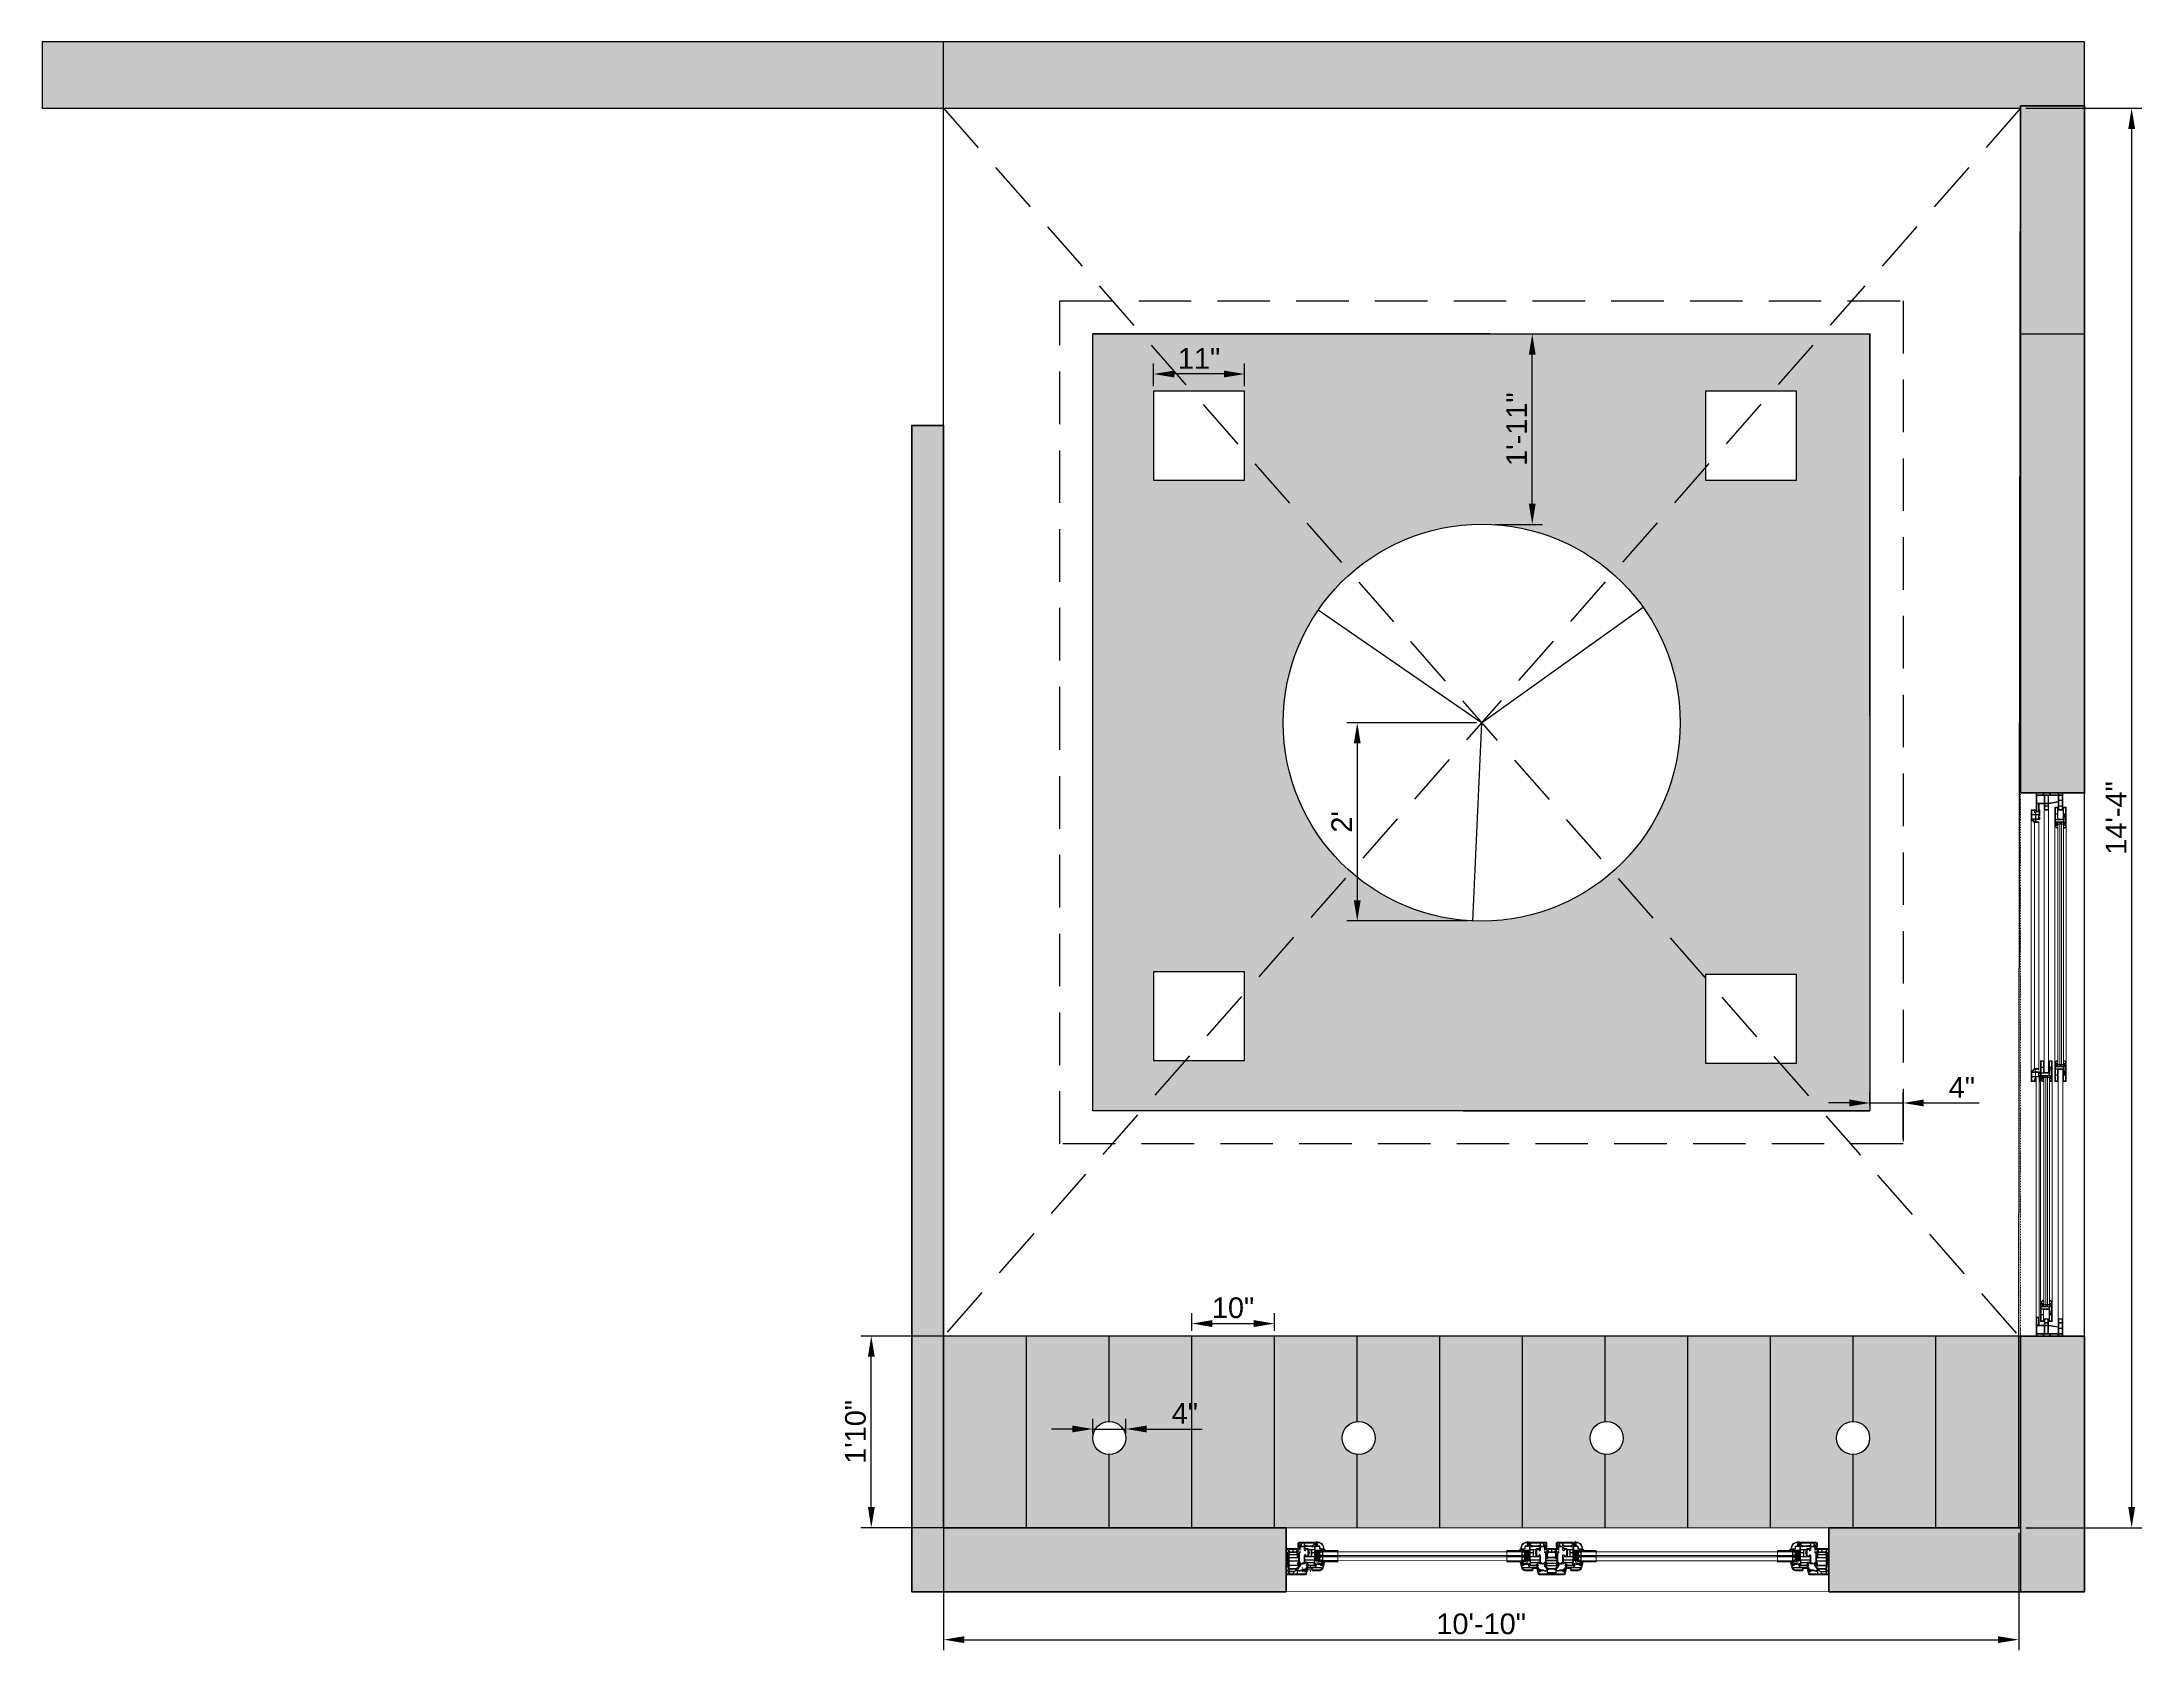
# Model space of a CAD drawing. Header units: feet. Extents: x 600 to 2744, y 411 to 1435.
# Drawn here: x 1573.4 to 1827.4, y 446.3 to 640.7 of the extents above; entities that cross this region are included whole.
import ezdxf

# ---------------------------------------------------------------- set-up
doc = ezdxf.new("R2010")
doc.units = ezdxf.units.FT
for name, pattern in [('DASHED2', [9.525, 6.35, -3.175]), ('HIDDEN', [9.525, 6.35, -3.175]), ('HIDDENX2', [0.75, 0.5, -0.25])]:
    doc.linetypes.add(name, pattern=pattern)
for name, color, linetype, lineweight in [('FP_A_DOOR_WIN', 140, 'Continuous', 18), ('PQI-A-FLOR', 21, 'Continuous', 30), ('PQI-A-HIDN', 31, 'HIDDENX2', 9), ('PQI-A-IN-ELEV', 245, 'Continuous', 9), ('PQI-A-IN-ELEV-LGHT', 201, 'Continuous', 5), ('PQI-A-WALL', 30, 'Continuous', 50), ('PQI-A-WIN', 140, 'Continuous', 13), ('PQI-ST-COLM', 34, 'Continuous', 40)]:
    doc.layers.add(name, color=color, linetype=linetype, lineweight=lineweight)
doc.styles.get("Standard").update_dxf_attribs({"font": 'arial.ttf'})
doc.linetypes.add('ZIGZAG', pattern='A,0.00254,-5.08,[131,ltypeshp.shx,S=5.08,R=0,X=-5.08,Y=0],-10.16,[131,ltypeshp.shx,S=5.08,R=180,X=5.08,Y=0],-5.08', length=20.32254)
doc.dimstyles.new('Copy of ISO-25', dxfattribs={"dimtxt": 2.5, "dimasz": 2.5, "dimexe": 1.25, "dimexo": 0.625, "dimtad": 1, "dimdec": 0, "dimlunit": 4, "dimtxsty": 'Standard', "dimcen": 2.5, "dimadec": 0, "dimazin": 0, "dimtfac": 1, "dimtdec": 0, "dimtmove": 0, "dimatfit": 3, "dimfxl": 1, "dimarcsym": 0})
doc.dimstyles.new('SCHUECO', dxfattribs={"dimtxt": 4, "dimasz": 3, "dimexe": 0.18, "dimexo": 0.0625, "dimgap": 2, "dimtad": 0, "dimdec": 0, "dimzin": 0, "dimdsep": 46, "dimtxsty": 'Standard', "dimcen": 0.09, "dimadec": 0, "dimazin": 0, "dimtfac": 1, "dimtdec": 0, "dimtofl": 0, "dimtmove": 0, "dimatfit": 3, "dimfxl": 1, "dimtolj": 1, "dimtzin": 0, "dimarcsym": 0})
pattern_1 = [(45, (-2185.1666, 833.4856), (-2.694077, 2.694077), []), (45, (-2184.2686, 833.4856), (-2.694077, 2.694077), []), (45, (-2183.3706, 833.4856), (-2.694077, 2.694077), []), (45, (-2182.4726, 833.4856), (-2.694077, 2.694077), [])]
pattern_2 = [(45, (96.3329, -202.4815), (0.3535534, -0.3535534), [0.05, -0.3])]
pattern_3 = [(45, (96.3329, -202.4815), (1.122532, -1.122532), []), (315, (96.3329, -202.4815), (-1.122532, -1.122532), [])]
pattern_4 = [(135, (93.0818, 43.6142), (1.4142, 1.4142), []), (45, (93.0818, 43.6142), (1.4142, -1.4142), [])]
pattern_5 = [(45, (-0.0139, -1.5056), (-1.4142, 1.4142), []), (135, (-0.0139, -1.5056), (-1.4142, -1.4142), [])]
pattern_6 = [(135, (-4.5994, -2.0003), (1.41421, 1.41421), []), (45, (-4.5994, -2.0003), (1.41421, -1.41421), [])]

# ---------------------------------------------------------------- blocks, each defined once
blk = doc.blocks.new('2track fly')
for p, q in [((14, 54), (0, 54)), ((0, 54), (0, 0.5)), ((0, 5.5), (0, 2.5)), ((0.5, 0), (2, 0)), ((2, 52), (2, 8.5)), ((12, 52), (2, 52)), ((12, 42), (2, 42)), ((12, 40), (2, 40)), ((2, 24), (12, 24)), ((2, 23), (12, 23)), ((2, 5.5), (2, 2.5)), ((2, 5.5), (2, 2.5)), ((2, 0), (2.9, 0.9)), ((2.5, 8), (12, 8)), ((2.5, 6), (11.5, 6)), ((2.5, 2), (3, 2)), ((3, 2), (3, 1.2)), ((11, 2), (11.5, 2)), ((11, 2), (11, 1.4)), ((11.3, 0.7), (11.9, 0.1)), ((12, 52), (12, 8)), ((12, 5.5), (12, 2.5)), ((12.2, 0), (14, 0)), ((14, 54), (14, 29)), ((14, 27), (14, 8)), ((14, 8), (44, 8)), ((14, 5.5), (14, 2.5)), ((14, 0), (14.9, 0.9)), ((14.5, 6), (37.4, 6)), ((14.5, 2), (15, 2)), ((15, 2), (15, 1.2)), ((36.9, 2), (37.4, 2)), ((36.9, 2), (36.9, 1.4)), ((37.2, 0.7), (37.7, 0.1)), ((37.9, 5.5), (37.9, 2.5)), ((38.1, 0), (39.9, 0)), ((39.9, 5.5), (39.9, 2.5)), ((39.9, 0), (40.7, 0.9)), ((55.5, 6), (40.4, 6)), ((40.4, 6), (58.8, 6)), ((40.4, 2), (40.9, 2)), ((40.9, 2), (40.9, 1.2)), ((58, 54), (44, 54)), ((44, 54), (44, 34)), ((44, 32), (44, 8)), ((46, 52), (46, 34)), ((56, 52), (46, 52)), ((56, 42), (46, 42)), ((56, 40), (46, 40)), ((46, 32), (46, 8.5)), ((46.5, 8), (56, 8)), ((46.5, 6), (55.5, 6)), ((46.5, 6), (55.5, 6)), ((46.5, 6), (55.5, 6)), ((56, 52), (56, 34)), ((56, 32), (56, 8)), ((58.3, 2), (58.8, 2)), ((58.3, 2), (58.3, 1.4)), ((58.5, 8), (80.5, 8)), ((58.8, 6), (58.5, 6)), ((58.6, 0.7), (59.2, 0.1)), ((59.3, 5.5), (59.3, 2.5)), ((59.6, 0), (61.3, 0)), ((61.3, 5.5), (61.3, 2.5)), ((61.3, 0), (62.2, 0.9)), ((80.5, 6), (61.8, 6)), ((61.8, 6), (80.5, 6)), ((61.8, 2), (62.3, 2)), ((62.3, 2), (62.3, 1.2)), ((74, 59), (74, 34)), ((83, 59), (74, 59)), ((76, 57), (76, 34)), ((81, 57), (76, 57)), ((80.5, 2), (80, 2)), ((80, 2), (80, 1.2)), ((81, 0), (80.1, 0.9)), ((81, 57), (81, 34)), ((81, 5.5), (81, 2.5)), ((81, 5.5), (81, 2.5)), ((82.5, 0), (81, 0)), ((83, 59), (83, 6)), ((83, 6), (83, 0.5))]:
    blk.add_line(p, q)
for points in [[(14, 29), (43.8, 34, -0.018535), (44, 34, -0.018535)], [(58, 54), (58, 34.5, 0.414214), (58.5, 34), (74, 34)], [(58, 8.5), (58, 31.5, -0.414214), (58.5, 32), (80.5, 32, -0.414214), (81, 31.5), (81, 8.5)]]:
    blk.add_lwpolyline(points, format="xyb")
for points in [[(14, 27), (44, 32)], [(46, 34), (56, 34)], [(46, 32), (56, 32)], [(76, 34), (81, 34)]]:
    blk.add_lwpolyline(points)
for centre, radius, start, end in [((0.5, 0.5), 0.5, 180, 270), ((2.5, 8.5), 0.5, 180, 270), ((2.5, 5.5), 0.5, 90, 180), ((2.5, 2.5), 0.5, 180, 270), ((2.5, 1.2), 0.5, 315, 0), ((12, 1.4), 1, 180, 225), ((11.5, 5.5), 0.5, 0, 90), ((11.5, 2.5), 0.5, 270, 0), ((12.2, 0.5), 0.5, 225, 270), ((14.5, 5.5), 0.5, 90, 180), ((14.5, 2.5), 0.5, 180, 270), ((14.5, 1.2), 0.5, 315, 0), ((37.9, 1.4), 1, 180, 225), ((37.4, 5.5), 0.5, 0, 90), ((37.4, 2.5), 0.5, 270, 0), ((38.1, 0.5), 0.5, 225, 270), ((40.4, 5.5), 0.5, 90, 180), ((40.4, 2.5), 0.5, 180, 270), ((40.4, 1.2), 0.5, 315, 0), ((46.5, 8.5), 0.5, 180, 270), ((58.5, 8.5), 0.5, 180, 270), ((59.3, 1.4), 1, 180, 225), ((58.8, 5.5), 0.5, 0, 90), ((58.8, 2.5), 0.5, 270, 0), ((59.6, 0.5), 0.5, 225, 270), ((61.8, 5.5), 0.5, 90, 180), ((61.8, 2.5), 0.5, 180, 270), ((61.8, 1.2), 0.5, 315, 0), ((80.5, 1.2), 0.5, 180, 225), ((80.5, 8.5), 0.5, 270, 0), ((80.5, 5.5), 0.5, 0, 90), ((80.5, 2.5), 0.5, 270, 0), ((82.5, 0.5), 0.5, 270, 0)]:
    blk.add_arc(centre, radius, start, end)
blk = doc.blocks.new('windowsashfly')
for p, q in [((5, 61), (5, 0)), ((5, 0), (14.5, 0)), ((7, 61), (7, 58.5)), ((11.9, 54.5), (7, 54.5)), ((7, 54.5), (7, 2)), ((13.5, 21.1), (7, 21.1)), ((13.5, 20.1), (7, 20.1)), ((7, 2), (13.5, 2)), ((13.5, 65), (9, 65)), ((11, 63), (9, 63)), ((11, 56.5), (9, 56.5)), ((9.8, 21.1), (12.8, 44.7)), ((11.9, 54.5), (10.1, 50.1)), ((10.8, 21.1), (13.8, 44.5)), ((13, 54.5), (11, 49.7)), ((11.5, 62.5), (11.5, 62.5)), ((11.5, 57), (11.5, 57)), ((12.5, 62), (12, 62)), ((12.5, 57.5), (12, 57.5)), ((13.5, 65), (13.5, 63)), ((13.5, 55), (13.5, 56.5)), ((13.5, 2), (13.5, 39.2)), ((13.5, 39.2), (39, 39.2)), ((14.5, 2), (14.5, 37.2)), ((31.5, 37.2), (14.5, 37.2)), ((14.5, 0), (15.5, 2)), ((15.5, 2), (14.5, 2)), ((17, 46.7), (15, 45.8)), ((17.3, 45.7), (15.5, 44.9)), ((18, 47), (30, 47)), ((18.2, 46), (39, 46)), ((31.5, 0), (30.5, 2)), ((30.5, 2), (31.5, 2)), ((31, 52), (31, 48)), ((31, 52), (32, 52)), ((31.5, 2), (31.5, 37.2)), ((32.5, 2), (32.5, 38.2)), ((32.5, 38.2), (39, 38.2)), ((32.5, 21.1), (39, 21.1)), ((32.5, 20.1), (39, 20.1)), ((32.5, 2), (39, 2)), ((33, 51), (33, 48)), ((34, 47), (38, 47)), ((38.9, 48.3), (38.2, 50.7)), ((39, 46), (39, 2)), ((39.1, 52), (41, 52)), ((41, 52), (41, 0)), ((31.5, 0), (41, 0))]:
    blk.add_line(p, q)
for centre, radius, start, end in [((9, 61), 4, 90, 180), ((9, 61), 2, 90, 180), ((9, 58.5), 2, 180, 270), ((13.8, 48.5), 4, 157.38291, 255.52249), ((13.8, 48.5), 3, 157.38291, 295.01401), ((11, 62.5), 0.5, 0, 90), ((11, 57), 0.5, 270, 0), ((12, 62.5), 0.5, 180, 270), ((12, 57), 0.5, 90, 180), ((12.5, 63), 1, 270, 0), ((12.5, 56.5), 1, 0, 90), ((13, 55), 0.5, 270, 0), ((13.8, 48.5), 4, 270, 295.01401), ((18, 45), 2, 90, 119.71836), ((18.2, 44), 2, 90, 119.71836), ((30, 48), 1, 270, 0), ((32, 51), 1, 0, 90), ((34, 48), 1, 180, 270), ((38, 48), 1, 270, 16.67611), ((39.1, 51), 1, 90, 196.67611)]:
    blk.add_arc(centre, radius, start, end)
blk = doc.blocks.new('flyscreen sash')
for p, q in [((-27, 30), (-17, 40)), ((-27, 30), (-27, 0)), ((-27, 0), (-12.6, 0)), ((-16.2, 38), (-25, 29.2)), ((-25, 29.2), (-25, 15.9)), ((-25, 28.3), (-14.1, 28.3)), ((-25, 15.9), (-14.1, 15.9)), ((-25, 14.4), (-25, 2)), ((-25, 14.4), (-14.1, 14.4)), ((-25, 2), (-17.1, 2)), ((-23.9, 30.3), (-14.1, 30.3)), ((-3, 40), (-17, 40)), ((-16.6, 2.5), (-16.6, 7.5)), ((-10, 38), (-16.2, 38)), ((-15.6, 2.5), (-15.6, 7.5)), ((-15.1, 9), (-14.1, 9)), ((-15.1, 8), (-13.1, 8)), ((-15.1, 2), (-13.1, 2)), ((-14.1, 38), (-14.1, 30.3)), ((-14.1, 28.3), (-14.1, 15.9)), ((-14.1, 14.4), (-14.1, 9)), ((-13.1, 38), (-13.1, 30.3)), ((-10, 30.3), (-13.1, 30.3)), ((-13.1, 30.3), (-10, 30.3)), ((-13.1, 28.3), (-3.5, 28.3)), ((-13.1, 28.3), (-13.1, 15.9)), ((-13.1, 15.9), (-2, 15.9)), ((-13.1, 8), (-13.1, 7)), ((-13.1, 7), (-12.6, 7)), ((-13.1, 3), (-12.6, 3)), ((-13.1, 2), (-13.1, 3)), ((-12.6, 14.4), (-2, 14.4)), ((-12.6, 14.4), (-12.6, 7)), ((-12.6, 0), (-12.6, 3)), ((-10, 38), (-10, 37.7)), ((-10, 30.3), (-10, 30.6)), ((-3.5, 38), (-9.5, 38)), ((-9.5, 38), (-9.5, 37.7)), ((-9.5, 30.3), (-9.5, 30.6)), ((-3.5, 30.3), (-9.5, 30.3)), ((-9.5, 30.3), (-1.5, 30.3)), ((-4, 18.8), (-4, 23.8)), ((-3.5, 38), (-3.5, 37.5)), ((-3.5, 37.5), (-3, 38)), ((-3.5, 30.3), (-3.5, 30.8)), ((-3.5, 30.8), (-3, 30.3)), ((-3, 40), (-3, 38)), ((-3, 18.8), (-3, 23.8)), ((-2.5, 25.3), (0, 25.3)), ((-2.5, 24.3), (-0.5, 24.3)), ((-2.5, 18.3), (-0.5, 18.3)), ((-2.5, 17.3), (0, 17.3)), ((-2, 25.3), (-2, 26.8)), ((-2, 15.9), (-2, 17.3)), ((-2, 0), (-2, 14.4)), ((-2, 0), (0, 0)), ((-0.5, 24.3), (-0.5, 23.3)), ((-0.5, 23.3), (0, 23.3)), ((-0.5, 19.3), (0, 19.3)), ((-0.5, 18.3), (-0.5, 19.3)), ((0, 23.3), (0, 28.8)), ((0, 0), (0, 19.3)), ((0, 18.3), (0, 19.3))]:
    blk.add_line(p, q)
for centre, radius, start, end in [((-17.1, 2.5), 0.5, 270, 0), ((-15.1, 7.5), 1.5, 90, 180), ((-15.1, 7.5), 0.5, 90, 180), ((-15.1, 2.5), 0.5, 180, 270), ((-9.8, 37.7), 0.25, 180, 360), ((-9.8, 30.6), 0.25, 0, 180), ((-2.5, 23.8), 1.5, 90, 180), ((-2.5, 18.8), 1.5, 180, 270), ((-3.5, 26.8), 1.5, 0, 90), ((-2.5, 23.8), 0.5, 90, 180), ((-2.5, 18.8), 0.5, 180, 270), ((-1.5, 28.8), 1.5, 0, 90)]:
    blk.add_arc(centre, radius, start, end)
blk = doc.blocks.new('sd51')
at = {"layer": 'FP_A_DOOR_WIN', "ltscale": 100}
for p, q in [((-90.1, 1607), (-72.6, 1607)), ((-72.6, 1607), (-90.1, 1601)), ((-90.1, 1607), (-72.6, 1601)), ((-90.1, 1601), (-90.1, 1607)), ((-90.1, 1601), (-72.6, 1601)), ((-72.6, 1601), (-72.6, 1607)), ((-134.1, 98), (-116.6, 98)), ((-116.6, 92), (-134.1, 98)), ((-134.1, 92), (-116.6, 98)), ((-134.1, 98), (-134.1, 92)), ((-134.1, 92), (-116.6, 92)), ((-116.6, 98), (-116.6, 92))]:
    blk.add_line(p, q, dxfattribs=at)
for points in [[(-68.3, 1589.3), (-68.9, 1589), (-72.1, 1589), (-72.1, 1591), (-71.6, 1591), (-71.1, 1590.5), (-70.6, 1590), (-69.3, 1590), (-68.7, 1590.3), (-63.9, 1594.7), (-63.6, 1595.4), (-63.6, 1596.7), (-71.1, 1596.7), (-71.1, 1596.2), (-71.6, 1595.7), (-72.1, 1595.7), (-72.1, 1601.1), (-68.6, 1601.1), (-68.1, 1601.8), (-69.1, 1607), (-68.1, 1607), (-67, 1601.5), (-66.5, 1601.1), (-62.6, 1601.1), (-62.6, 1595), (-62.9, 1594.2)], [(-71.1, 1597.7), (-63.6, 1597.7), (-63.6, 1600.1), (-71.1, 1600.1)], [(-112.8, 109.7), (-113.4, 110), (-116.6, 110), (-116.6, 108), (-116.1, 108), (-115.6, 108.5), (-115.1, 109), (-113.8, 109), (-113.2, 108.7), (-108.4, 104.3), (-108.1, 103.6), (-108.1, 102.3), (-115.6, 102.3), (-115.6, 102.8), (-116.1, 103.3), (-116.6, 103.3), (-116.6, 97.9), (-113.1, 97.9), (-112.6, 97.2), (-113.6, 92), (-112.6, 92), (-111.5, 97.5), (-111, 97.9), (-107.1, 97.9), (-107.1, 104), (-107.4, 104.8)], [(-115.6, 101.3), (-108.1, 101.3), (-108.1, 98.9), (-115.6, 98.9)]]:
    blk.add_lwpolyline(points, close=True, dxfattribs=at)
at = {"layer": 'PQI-A-FLOR', "ltscale": 2.5}
blk.add_line((-200, 1699), (-200, 0), dxfattribs=at)
at = {"layer": 'PQI-A-HIDN'}
blk.add_line((0, 1699), (0, 0), dxfattribs=at)
at = {"layer": 'PQI-A-IN-ELEV-LGHT', "ltscale": 100}
for p, q in [((-131.6, 865.8), (-131.6, 1645.5)), ((-117.6, 865.8), (-117.6, 1645.5)), ((-57.6, 1645.5), (-57.6, 903)), ((-48.6, 1645.5), (-48.6, 903)), ((-98.6, 1593), (-98.6, 890)), ((-62.6, 1595), (-62.6, 890)), ((-57.6, 1640.5), (-57.6, 888.6)), ((-48.6, 1640.5), (-48.6, 888.6)), ((-87.6, 54), (-87.6, 875.2)), ((-73.6, 54), (-73.6, 875.2)), ((-43.1, 863), (-43.1, 93)), ((-33.1, 873), (-33.1, 83)), ((-142.6, 842), (-142.6, 97)), ((-106.6, 844), (-106.6, 97))]:
    blk.add_line(p, q, dxfattribs=at)
at = {"layer": 'PQI-A-WIN', "ltscale": 100}
for p, q in [((-90.1, 891), (-90.1, 1601)), ((-84.1, 891), (-84.1, 1601)), ((-78.6, 891), (-78.6, 1601)), ((-72.6, 891), (-72.6, 1601)), ((-134.1, 856), (-116.6, 856)), ((-116.6, 856), (-134.1, 850)), ((-134.1, 856), (-116.6, 850)), ((-134.1, 850), (-134.1, 856)), ((-116.6, 850), (-116.6, 856)), ((-90.1, 891), (-72.6, 891)), ((-72.6, 885), (-90.1, 891)), ((-90.1, 885), (-72.6, 891)), ((-90.1, 891), (-90.1, 885)), ((-90.1, 885), (-72.6, 885)), ((-72.6, 891), (-72.6, 885)), ((-134.1, 98), (-134.1, 850)), ((-134.1, 850), (-116.6, 850)), ((-128.1, 98), (-128.1, 850)), ((-122.6, 98), (-122.6, 850)), ((-116.6, 98), (-116.6, 850))]:
    blk.add_line(p, q, dxfattribs=at)
at = {"layer": 'PQI-A-WIN', "linetype": 'ZIGZAG', "ltscale": 0.01}
blk.add_line((-57.1, 91), (-57.1, 869), dxfattribs=at)
at = {"layer": 'PQI-A-WIN', "ltscale": 100}
for points in [[(-112.3, 838.3), (-112.9, 838), (-116.1, 838), (-116.1, 840), (-115.6, 840), (-115.1, 839.5), (-114.6, 839), (-113.3, 839), (-112.7, 839.3), (-107.9, 843.7), (-107.6, 844.4), (-107.6, 845.7), (-115.1, 845.7), (-115.1, 845.2), (-115.6, 844.7), (-116.1, 844.7), (-116.1, 850.1), (-112.6, 850.1), (-112.1, 850.8), (-113.1, 856), (-112.1, 856), (-111, 850.5), (-110.5, 850.1), (-106.6, 850.1), (-106.6, 844), (-106.9, 843.2)], [(-68.8, 902.7), (-69.4, 903), (-72.6, 903), (-72.6, 901), (-72.1, 901), (-71.6, 901.5), (-71.1, 902), (-69.8, 902), (-69.2, 901.7), (-64.4, 897.3), (-64.1, 896.6), (-64.1, 895.4), (-71.6, 895.4), (-71.6, 895.9), (-72.1, 896.4), (-72.6, 896.4), (-72.6, 890.9), (-69.1, 890.9), (-68.6, 890.2), (-69.6, 885), (-68.6, 885), (-67.5, 890.5), (-67, 890.9), (-63.1, 890.9), (-63.1, 897), (-63.4, 897.8)], [(-71.6, 894.4), (-64.1, 894.4), (-64.1, 891.9), (-71.6, 891.9)], [(-115.1, 846.7), (-107.6, 846.7), (-107.6, 849.1), (-115.1, 849.1)]]:
    blk.add_lwpolyline(points, close=True, dxfattribs=at)
at = {"layer": 'FP_A_DOOR_WIN', "ltscale": 100, "xscale": -1}
for name, p, rotation in [('2track fly', (-131.6, 1699.5), 180), ('windowsashfly', (-103.6, 1654), 180), ('flyscreen sash', (-60.1, 53), 359.9999999997831)]:
    blk.add_blockref(name, p, dxfattribs=dict(at, rotation=rotation))
at = {"layer": 'FP_A_DOOR_WIN', "ltscale": 100}
for name, p in [('windowsashfly', (-147.6, 45)), ('2track fly', (-131.6, 0))]:
    blk.add_blockref(name, p, dxfattribs=at)
at = {"layer": 'PQI-A-WIN', "ltscale": 100, "xscale": -1, "rotation": 180}
blk.add_blockref('windowsashfly', (-147.6, 903), dxfattribs=at)
at = {"layer": 'PQI-A-WIN', "ltscale": 100}
blk.add_blockref('windowsashfly', (-103.6, 838), dxfattribs=at)
at = {"layer": 'PQI-A-WIN', "ltscale": 100, "rotation": 180.0000000002448}
blk.add_blockref('flyscreen sash', (-60.1, 903), dxfattribs=at)
blk = doc.blocks.new('*X39')
for p, q in [((10.3, 18.7), (10.8, 19.2)), ((11.5, 17.2), (13.5, 19.2)), ((12.4, 17.2), (14.4, 19.2)), ((13.3, 17.2), (15.3, 19.2)), ((14.2, 17.2), (16.2, 19.2)), ((16.8, 17.2), (18.8, 19.2)), ((17.7, 17.2), (19.7, 19.2)), ((18.6, 17.2), (20.6, 19.2)), ((19.5, 17.2), (21.5, 19.2)), ((22.2, 17.2), (24.2, 19.2)), ((23.1, 17.2), (25.1, 19.2)), ((24, 17.2), (26, 19.2)), ((24.9, 17.2), (26.9, 19.2)), ((27.6, 17.2), (29.6, 19.2)), ((28.5, 17.2), (30.5, 19.2)), ((29.4, 17.2), (31.4, 19.2)), ((30.3, 17.2), (32.3, 19.2)), ((33, 17.2), (35, 19.2)), ((33.9, 17.2), (35.3, 18.6)), ((34.8, 17.2), (35.3, 17.7))]:
    blk.add_line(p, q)
blk = doc.blocks.new('*X40')
for p, q in [((10.3, 69.9), (11.6, 71.2)), ((10.5, 69.2), (12.5, 71.2)), ((11.4, 69.2), (13.4, 71.2)), ((12.3, 69.2), (14.3, 71.2)), ((15, 69.2), (17, 71.2)), ((15.9, 69.2), (17.9, 71.2)), ((16.8, 69.2), (18.8, 71.2)), ((17.7, 69.2), (19.7, 71.2)), ((20.4, 69.2), (22.4, 71.2)), ((21.3, 69.2), (23.3, 71.2)), ((22.1, 69.2), (24.1, 71.2)), ((23, 69.2), (25, 71.2)), ((25.7, 69.2), (27.7, 71.2)), ((26.6, 69.2), (28.6, 71.2)), ((27.5, 69.2), (29.5, 71.2)), ((28.4, 69.2), (30.4, 71.2)), ((31.1, 69.2), (33.1, 71.2)), ((32, 69.2), (34, 71.2)), ((32.9, 69.2), (34.9, 71.2)), ((33.8, 69.2), (35.3, 70.7))]:
    blk.add_line(p, q)
blk = doc.blocks.new('*X41')
for p, q in [((0, 57.2), (5.8, 63)), ((0, 60.6), (2.4, 63)), ((0, 53.9), (7, 60.9)), ((7, 53.6), (0, 60.6)), ((0, 50.5), (7, 57.5)), ((7, 50.2), (0, 57.2)), ((0, 47.1), (7, 54.1)), ((7, 46.9), (0, 53.9)), ((0, 43.8), (7, 50.8)), ((7, 43.5), (0, 50.5)), ((0, 40.4), (7, 47.4)), ((7, 40.1), (0, 47.1)), ((0, 37), (7, 44)), ((7, 36.8), (0, 43.8)), ((0, 33.7), (7, 40.7)), ((7, 33.4), (0, 40.4)), ((6, 31), (0, 37)), ((2.7, 31), (0, 33.7)), ((0.7, 31), (7, 37.3)), ((7, 57), (1, 63)), ((4.1, 31), (7, 33.9)), ((7, 60.4), (4.4, 63))]:
    blk.add_line(p, q)
blk = doc.blocks.new('BASEPOINT')
for q in [(0, 3), (3, 0)]:
    blk.add_line((0, 0), q)
blk.add_text('Basepoint', height=0.6).set_placement((0.5, 1.2))
blk = doc.blocks.new('PRJ_INSERT_105_59361299829', base_point=(370.1, 296.9))
h = blk.add_hatch()
h.set_pattern_fill('ANSI37', color=256, scale=0.5, style=0)
h.set_pattern_definition(pattern_3)
edge = h.paths.add_edge_path()
edge.add_arc((364.2, 297.4), 0.5, 120.89473, 276.9883)
edge.add_line((364.3, 296.9), (365.8, 297.1))
edge.add_line((365.8, 297.1), (366.1, 296.9))
edge.add_line((366.1, 296.9), (366.1, 295.6))
edge.add_line((366.1, 295.6), (366, 295.4))
edge.add_line((366, 295.4), (365.4, 295))
edge.add_line((365.4, 295), (365.3, 294.7))
edge.add_line((365.3, 294.7), (365.4, 294.6))
edge.add_line((365.4, 294.6), (365.4, 294.5))
edge.add_line((365.4, 294.5), (367.4, 292.8))
edge.add_line((367.4, 292.8), (368.7, 292.8))
edge.add_line((368.7, 292.8), (370.7, 294.5))
edge.add_line((370.7, 294.5), (370.8, 294.7))
edge.add_line((370.8, 294.7), (370.7, 295))
edge.add_line((370.7, 295), (370.1, 295.4))
edge.add_line((370.1, 295.4), (370.1, 295.6))
edge.add_line((370.1, 295.6), (370.1, 296.9))
edge.add_line((370.1, 296.9), (370.3, 297.1))
edge.add_line((370.3, 297.1), (371.8, 296.9))
edge.add_arc((371.9, 297.4), 0.5, 263.0117, 406.28452)
edge.add_line((372.2, 297.8), (371.1, 298.8))
edge.add_line((371.1, 298.8), (370.2, 304.4))
edge.add_line((370.2, 304.4), (368.5, 304.2))
edge.add_line((368.5, 304.2), (368.8, 299.1))
edge.add_arc((368.3, 299.1), 0.5, 270, 364.98939, ccw=False)
edge.add_line((368.3, 298.6), (365.3, 298.6))
edge.add_line((365.3, 298.6), (365.2, 298.6))
edge.add_line((365.2, 298.6), (364, 297.8))
h.paths.add_polyline_path([(369.3, 296.6), (369.1, 296.8), (369, 296.9), (367.2, 296.9), (366.9, 296.6), (366.9, 294.6), (367, 294.4), (367.9, 293.5), (368.2, 293.5), (369.1, 294.4), (369.3, 294.6)], flags=16)
h = blk.add_hatch()
h.set_pattern_fill('ACAD_ISO07W100', color=256, scale=0.1, angle=45, style=0)
h.set_pattern_definition(pattern_2)
h.paths.add_polyline_path([(370.3, 307.3), (370.4, 307), (371.5, 306.6), (372.4, 306), (372.8, 306), (372.9, 306.2), (372, 308.7), (372.3, 308.8), (372.4, 309.2), (372.3, 309.4), (372, 309.5), (371.7, 309.4), (370.4, 311.2), (369.9, 311.4), (369.7, 310.8), (370.1, 310.2), (370.4, 309.5), (370.5, 308.7), (370.5, 308)], flags=16)
h.paths.add_polyline_path([(370.6, 306.1), (370.1, 305.8), (370, 305.1), (370.2, 304.4), (368.5, 304.2), (368.8, 310.9), (369.2, 311.7), (370.6, 312.9), (370.8, 313), (371, 312.9), (371.1, 312.6), (371, 312.2), (371.1, 311.8), (372.4, 309.8), (372.6, 308.7), (373.6, 306.1), (373, 305.3), (372, 305.5), (371.1, 306)])
blk.add_lwpolyline([(364, 297.8, 0.81046), (364.3, 296.9), (365.8, 297.1), (366.1, 296.9), (366.1, 295.6), (366, 295.4), (365.4, 295), (365.3, 294.7), (365.4, 294.6), (365.4, 294.5), (367.4, 292.8), (368.7, 292.8), (370.7, 294.5), (370.8, 294.7), (370.7, 295), (370.1, 295.4), (370.1, 295.6), (370.1, 296.9), (370.3, 297.1), (371.8, 296.9, 0.721706), (372.2, 297.8), (371.1, 298.8), (370.2, 304.4), (368.5, 304.2), (368.8, 299.1, -0.439955), (368.3, 298.6), (365.3, 298.6), (365.2, 298.6)], format="xyb", close=True)
for points in [[(369.3, 296.6), (369.1, 296.8), (369, 296.9), (367.2, 296.9), (366.9, 296.6), (366.9, 294.6), (367, 294.4), (367.9, 293.5), (368.2, 293.5), (369.1, 294.4), (369.3, 294.6)], [(370.6, 306.1), (370.1, 305.8), (370, 305.1), (370.2, 304.4), (368.5, 304.2), (368.8, 310.9), (369.2, 311.7), (370.6, 312.9), (370.8, 313), (371, 312.9), (371.1, 312.6), (371, 312.2), (371.1, 311.8), (372.4, 309.8), (372.6, 308.7), (373.6, 306.1), (373, 305.3), (372, 305.5), (371.1, 306)], [(370.3, 307.3), (370.4, 307), (371.5, 306.6), (372.4, 306), (372.8, 306), (372.9, 306.2), (372, 308.7), (372.3, 308.8), (372.4, 309.2), (372.3, 309.4), (372, 309.5), (371.7, 309.4), (370.4, 311.2), (369.9, 311.4), (369.7, 310.8), (370.1, 310.2), (370.4, 309.5), (370.5, 308.7), (370.5, 308)]]:
    blk.add_lwpolyline(points, close=True)
blk.add_blockref('BASEPOINT', (370.1, 296.9))
blk = doc.blocks.new('244234EZ')
h = blk.add_hatch()
h.set_pattern_fill('NETZ', color=256, angle=45, style=0)
h.set_pattern_definition([(45, (0.0102, -1.4981), (-0.70711, 0.70711), []), (135, (0.0102, -1.4981), (-0.70711, -0.70711), [])])
h.paths.add_polyline_path([(4, 0.7, -0.048353), (4.3, 3.5, 0.331921), (3.8, 4.7, 0.161435), (2.8, 5), (-0.6, 5, 0.831543), (-0.9, 3.6), (0.4, 3.2, -1.190626), (0.5, 2.9), (-0.5, 2.6, 0.129694), (-0.6, 2.5), (-1.2, 2, -0.601488), (-2.2, 1.9, 0.254499), (-2.5, 2), (-4, 2, 0.198909), (-4.2, 1.9), (-5, 1.1, 0.198912), (-5.1, 0.9), (-5.1, 0.7)])
h.paths.add_polyline_path([(-0.2, 1.7, -0.917629), (-0.2, 2), (1.6, 2.4, 0.733238), (1.6, 3.4), (-0.3, 4.1, -1), (-0.3, 4.4), (2.7, 4.4, -0.134065), (3, 4.3), (3.4, 4, -0.355746), (3.6, 3.5), (3.1, 2.2, -0.335324), (2.1, 1.5)], flags=16)
h = blk.add_hatch()
h.set_pattern_fill('NETZ', color=256, scale=2, angle=45, style=0)
h.set_pattern_definition([(45, (0.0102, -1.498), (-1.4142, 1.4142), []), (135, (0.0102, -1.498), (-1.4142, -1.4142), [])])
h.paths.add_polyline_path([(-5.1, 0.7), (-5.1, 0.3, 0.414214), (-4.8, 0), (-4.5, 0), (-4.1, 0.3, -0.16568), (-3.9, 0.3), (-3.7, 0.3, -0.375721), (-3.5, 0), (-3.5, -1.5, -0.27755), (-3.6, -1.7), (-4.1, -1.9, 0.528209), (-4.1, -2.4), (-2.4, -3.9, 0.363958), (-1.1, -3.9), (0.7, -2.4, 0.531978), (0.6, -1.9), (0.1, -1.7, -0.27755), (0, -1.5), (0, 0, -0.453753), (0.3, 0.3), (0.6, 0.3), (1, 0), (3.7, 0, 0.422763), (4, 0.3, -0.006466), (4, 0.7)])
h.paths.add_polyline_path([(-0.6, -0.1), (-0.6, -2.3, -0.221711), (-0.7, -2.6), (-1.4, -3.1, -0.363936), (-2.1, -3.1), (-2.7, -2.6, -0.221711), (-2.8, -2.3), (-2.8, -0.1, -0.414214), (-2.5, 0.2), (-0.9, 0.2, -0.414436)], flags=16)
blk.add_line((4, 0.7), (-5.1, 0.7))
for points in [[(0.6, -1.9), (0.1, -1.7, -0.27755), (0, -1.5), (0, 0, -0.453753), (0.3, 0.3), (0.6, 0.3), (1, 0), (3.7, 0, 0.422763), (4, 0.3, -0.054836), (4.3, 3.5, 0.331921), (3.8, 4.7, 0.161435), (2.8, 5), (-0.6, 5, 0.831541), (-0.9, 3.6), (0.4, 3.2, -1.190626), (0.5, 2.9), (-0.5, 2.6, 0.129694), (-0.6, 2.5), (-1.2, 2, -0.601488), (-2.2, 1.9, 0.254499), (-2.5, 2), (-4, 2, 0.198909), (-4.2, 1.9), (-5, 1.1, 0.198912), (-5.1, 0.9), (-5.1, 0.3, 0.414214), (-4.8, 0), (-4.5, 0), (-4.1, 0.3, -0.16568), (-3.9, 0.3), (-3.7, 0.3, -0.375721), (-3.5, 0), (-3.5, -1.5, -0.27755), (-3.6, -1.7), (-4.1, -1.9, 0.531978), (-4.1, -2.4), (-2.4, -3.9, 0.363946), (-1.1, -3.9), (0.7, -2.4, 0.531978)], [(-2.7, -2.6), (-2.1, -3.1, 0.363955), (-1.4, -3.1), (-0.7, -2.6, 0.221711), (-0.6, -2.3), (-0.6, -0.1, 0.413991), (-0.9, 0.2), (-2.5, 0.2, 0.414157), (-2.8, -0.1), (-2.8, -2.3, 0.221711)], [(-0.3, 4.4, 1), (-0.3, 4.1), (1.6, 3.4, -0.733238), (1.6, 2.4), (-0.2, 2, 0.917629), (-0.2, 1.7), (2.1, 1.5, 0.335324), (3.1, 2.2), (3.6, 3.5, 0.355746), (3.4, 4), (3, 4.3, 0.134065), (2.7, 4.4)]]:
    blk.add_lwpolyline(points, format="xyb", close=True)
blk.add_blockref('BASEPOINT', (0, 0))
blk = doc.blocks.new('*D14')
at = {"transparency": 16777216}
for p, q in [((-4, 2), (-11.8, 2)), ((-4.8, 0), (-11.8, 0)), ((-11.6, 5), (-11.6, 8)), ((-11.6, -3), (-11.6, -6))]:
    blk.add_line(p, q, dxfattribs=at)
for p in [(-11.6, 0), (-4.8, 0), (-4, 2)]:
    blk.add_point(p, dxfattribs=at)
for points in [[(-12.1, 5), (-11.1, 5), (-11.6, 2)], [(-12.1, -3), (-11.1, -3), (-11.6, 0)]]:
    blk.add_solid(points, dxfattribs=at)
at = {"transparency": 16777216, "insert": (-11.6, -9.3), "char_height": 4, "attachment_point": 5, "rotation": 90}
blk.add_mtext('\\A1;2', dxfattribs=at)
blk = doc.blocks.new('*D15')
at = {"transparency": 16777216}
for p, q in [((2.8, 5), (12.8, 5)), ((3.8, 0), (12.8, 0)), ((12.7, 8), (12.7, 11)), ((12.7, -3), (12.7, -6))]:
    blk.add_line(p, q, dxfattribs=at)
for p in [(2.8, 5), (3.7, 0), (12.7, 0)]:
    blk.add_point(p, dxfattribs=at)
for points in [[(12.2, 8), (13.2, 8), (12.7, 5)], [(12.2, -3), (13.2, -3), (12.7, 0)]]:
    blk.add_solid(points, dxfattribs=at)
at = {"transparency": 16777216, "insert": (12.7, -9.3), "char_height": 4, "attachment_point": 5, "rotation": 90}
blk.add_mtext('\\A1;5', dxfattribs=at)
blk = doc.blocks.new('*X42')
for p, q in [((31.2, -72.7), (32, -71.9)), ((32.7, -73.9), (34.7, -71.9)), ((33.6, -73.9), (35.6, -71.9)), ((34.5, -73.9), (36.5, -71.9)), ((35.4, -73.9), (37.4, -71.9)), ((38.1, -73.9), (40.1, -71.9)), ((39, -73.9), (41, -71.9)), ((39.9, -73.9), (41.9, -71.9)), ((40.8, -73.9), (42.8, -71.9)), ((43.4, -73.9), (45.4, -71.9)), ((44.3, -73.9), (46.3, -71.9)), ((45.2, -73.9), (47.2, -71.9)), ((46.1, -73.9), (48.1, -71.9)), ((48.8, -73.9), (50.8, -71.9)), ((49.7, -73.9), (51.7, -71.9)), ((50.6, -73.9), (52.6, -71.9)), ((51.5, -73.9), (53.5, -71.9)), ((54.2, -73.9), (56.2, -71.9)), ((55.1, -73.9), (56.2, -72.8)), ((56, -73.9), (56.2, -73.7))]:
    blk.add_line(p, q)
blk = doc.blocks.new('*X43')
for p, q in [((23.4, -13.1), (25, -11.5)), ((23.9, -13.5), (25.9, -11.5)), ((24.8, -13.5), (26.8, -11.5)), ((25.7, -13.5), (27.7, -11.5)), ((28.4, -13.5), (30.4, -11.5)), ((29.3, -13.5), (31.3, -11.5)), ((30.2, -13.5), (32.2, -11.5)), ((31.1, -13.5), (33.1, -11.5)), ((33.8, -13.5), (35.8, -11.5)), ((34.7, -13.5), (36.7, -11.5)), ((35.6, -13.5), (37.6, -11.5)), ((36.5, -13.5), (38.5, -11.5)), ((39.2, -13.5), (41.2, -11.5)), ((40.1, -13.5), (42.1, -11.5)), ((41, -13.5), (43, -11.5)), ((41.9, -13.5), (43.9, -11.5)), ((44.6, -13.5), (46.6, -11.5)), ((45.5, -13.5), (47.5, -11.5)), ((46.4, -13.5), (48.4, -11.5)), ((47.3, -13.5), (48.4, -12.4))]:
    blk.add_line(p, q)
blk = doc.blocks.new('*X44')
for p, q in [((55, -31.1), (61, -25.1)), ((55, -27.7), (57.3, -25.4)), ((55, -34.5), (63.7, -25.8)), ((65, -36.7), (55, -26.7)), ((55, -37.8), (65, -27.8)), ((65, -40.1), (55, -30.1)), ((55, -41.2), (65, -31.2)), ((65, -43.4), (55, -33.4)), ((55, -44.6), (65, -34.6)), ((65, -46.8), (55, -36.8)), ((55, -47.9), (65, -37.9)), ((65, -50.2), (55, -40.2)), ((55, -51.3), (65, -41.3)), ((65, -53.5), (55, -43.5)), ((55, -54.7), (65, -44.7)), ((64.7, -56.6), (55, -46.9)), ((62.3, -57.6), (55, -50.3)), ((59.2, -57.8), (55, -53.6)), ((56.1, -57), (65, -48)), ((65, -33.3), (57.2, -25.5)), ((58.6, -57.8), (65, -51.4)), ((65, -30), (60.1, -25)), ((62.2, -57.6), (65, -54.8)), ((65, -26.6), (64.8, -26.4))]:
    blk.add_line(p, q)
blk = doc.blocks.new('*D17')
at = {"transparency": 16777216}
for p, q in [((95.2, 50.1), (101.9, 50.1)), ((99.9, 45.1), (101.9, 45.1)), ((101.7, 53.1), (101.7, 56.1)), ((101.7, 42.1), (101.7, 39.1))]:
    blk.add_line(p, q, dxfattribs=at)
for p in [(95.1, 50.1), (99.8, 45.1), (101.7, 50.1)]:
    blk.add_point(p, dxfattribs=at)
for points in [[(101.2, 53.1), (102.2, 53.1), (101.7, 50.1)], [(101.2, 42.1), (102.2, 42.1), (101.7, 45.1)]]:
    blk.add_solid(points, dxfattribs=at)
at = {"transparency": 16777216, "insert": (101.7, 58.8), "char_height": 2, "attachment_point": 5, "rotation": 90}
blk.add_mtext('\\A1;5', dxfattribs=at)
blk = doc.blocks.new('BASIS')
for q in [(0, 3), (3, 0)]:
    blk.add_line((0, 0), q)
blk.add_text('BASIS', height=0.6).set_placement((0.5, 1.2))
blk = doc.blocks.new('GLASDATABASE7')
for p, q in [((1, 0), (-37, -5)), ((1, -5), (-37, 0)), ((-35, 0), (-35, 60)), ((-34, 0), (-34, 60)), ((-33, 0), (-33, 60)), ((-19, 0), (-19, 60)), ((-18, 0), (-18, 60)), ((-17, 0), (-17, 60)), ((-3, 0), (-3, 60)), ((-2, 0), (-2, 60)), ((-1, 0), (-1, 60))]:
    blk.add_line(p, q)
for points in [[(1, 0), (1, -5), (-37, -5), (-37, 0)], [(-32, 0), (-32, 60), (-36, 60), (-36, 0)], [(-32, 13.2), (-26.1, 13.2), (-26, 13.1), (-25.9, 13.2), (-20, 13.2), (-20, 60), (-32, 60)], [(-20, 6.4), (-23, 3.4), (-29, 3.4), (-32, 6.4), (-32, 0), (-20, 0)], [(-21.2, 12), (-21.2, 6.9), (-23.5, 4.6), (-28.5, 4.6), (-30.8, 6.9), (-30.8, 12)], [(-16, 0), (-16, 60), (-20, 60), (-20, 0)], [(-16, 13.2), (-10.1, 13.2), (-10, 13.1), (-9.9, 13.2), (-4, 13.2), (-4, 60), (-16, 60)], [(-4, 6.4), (-7, 3.4), (-13, 3.4), (-16, 6.4), (-16, 0), (-4, 0)], [(-5.2, 12), (-5.2, 6.9), (-7.5, 4.6), (-12.5, 4.6), (-14.8, 6.9), (-14.8, 12)], [(0, 0), (0, 60), (-4, 60), (-4, 0)], [(0, 0), (0, 0)], [(0, 0), (0, 0)]]:
    blk.add_lwpolyline(points, close=True)
blk.add_blockref('BASIS', (5, -10))
blk = doc.blocks.new('*D20')
at = {"transparency": 16777216}
for p, q in [((0.3, 5), (-7.8, 5)), ((-7.7, 8), (-7.7, 11)), ((-6.1, 0), (-7.8, 0)), ((-7.7, -3), (-7.7, -6))]:
    blk.add_line(p, q, dxfattribs=at)
for p in [(0.4, 5), (-7.7, 0), (-6, 0)]:
    blk.add_point(p, dxfattribs=at)
for points in [[(-8.2, 8), (-7.2, 8), (-7.7, 5)], [(-8.2, -3), (-7.2, -3), (-7.7, 0)]]:
    blk.add_solid(points, dxfattribs=at)
at = {"transparency": 16777216, "insert": (-7.7, -8.7), "char_height": 2, "attachment_point": 5, "rotation": 90}
blk.add_mtext('\\A1;5', dxfattribs=at)
blk = doc.blocks.new('PRJ_INSERT_100_59361299862', base_point=(0, 0))
h = blk.add_hatch()
h.set_pattern_fill('NETZ', color=256, scale=2, angle=-135, style=0)
h.set_pattern_definition(pattern_6)
edge = h.paths.add_edge_path()
edge.add_arc((-25.3, 25.3), 0.701, 21.51182, 179.95802)
edge.add_line((-26, 25.3), (-26, 25))
edge.add_arc((-23, 25), 3.01, 180.06156, 218.44381)
edge.add_line((-25.3, 23.2), (-22.7, 19.9))
edge.add_arc((-25, 18), 3, 0, 39.0439, ccw=False)
edge.add_line((-22, 18), (-22, 22.9))
edge.add_arc((-21.8, 22.9), 0.197, 73.53865, 180.28711, ccw=False)
edge.add_arc((-20.8, 27.1), 4.17, 201.73547, 256.53694, ccw=False)
h = blk.add_hatch()
h.set_pattern_fill('NETZ', color=256, scale=2, angle=-135, style=0)
h.set_pattern_definition(pattern_6)
edge = h.paths.add_edge_path()
edge.add_arc((-25.3, 15.9), 0.7, 57.98631, 211.92105, ccw=False)
edge.add_arc((-19.3, 22.2), 8, 225.52181, 250.45668)
edge.add_line((-22, 14.7), (-22, 12))
edge.add_arc((-17.2, 21.2), 10.3, 212.72278, 242.29217, ccw=False)
for points in [[(-24.6, 25.6, 0.827612), (-26, 25.3), (-26, 25, 0.169058), (-25.3, 23.2), (-22.7, 19.9, -0.172029), (-22, 18), (-22, 22.9, -0.502666), (-21.7, 23.1, -0.243781)], [(-25.9, 15.6, -0.794971), (-24.9, 16.5, 0.10923), (-22, 14.7), (-22, 12, -0.129742)], [(-3, 0), (-1, 0), (-1, 1, 0.414214), (0, 2), (0, 7, 0.27545), (-13, 20.7), (-13.5, 20.9), (-21.7, 23.1, 0.490874), (-22, 22.9), (-22, 8.5, 0.413429), (-21.5, 8), (-16.5, 8, -0.414072), (-13.5, 5), (-13.5, 0.5, 0.414542), (-13, 0), (-9.5, 0), (-9, 0.5), (-7.9, 0.5, -0.339454), (-6.9, -0.2), (-6.8, -0.6, -0.212557), (-7.2, -2.6), (-8.2, -4.3, -0.253968), (-8.6, -4.5), (-9.5, -4.5, 1), (-9.5, -6.5), (-7.8, -6.5, 0.253968), (-7.4, -6.3), (-4.6, -2), (-5.1, -0.2, -0.493145), (-4.5, 0.5), (-3.5, 0.5)], [(-11.4, 4.4), (-11.7, 4.6), (-11.7, 5, 0.414381), (-16.5, 9.8), (-20, 9.8, -0.414219), (-20.5, 10.3), (-20.5, 20.2, -0.493144), (-19.8, 20.7), (-13.9, 19.1, -0.280669), (-1.8, 6.8), (-1.8, 2.8, -0.41418), (-2.3, 2.3), (-9.7, 2.3), (-10.2, 1.8), (-11.2, 1.8, -0.414237), (-11.7, 2.3), (-11.7, 4.1)]]:
    blk.add_lwpolyline(points, format="xyb", close=True)
blk.add_blockref('BASEPOINT', (0, 0))
blk = doc.blocks.new('*X51')
for p, q in [((10.3, 18.7), (10.8, 19.2)), ((11.5, 17.2), (13.5, 19.2)), ((12.4, 17.2), (14.4, 19.2)), ((13.3, 17.2), (15.3, 19.2)), ((14.2, 17.2), (16.2, 19.2)), ((16.8, 17.2), (18.8, 19.2)), ((17.7, 17.2), (19.7, 19.2)), ((18.6, 17.2), (20.6, 19.2)), ((19.5, 17.2), (21.5, 19.2)), ((22.2, 17.2), (24.2, 19.2)), ((23.1, 17.2), (25.1, 19.2)), ((24, 17.2), (26, 19.2)), ((24.9, 17.2), (26.9, 19.2)), ((27.6, 17.2), (29.6, 19.2)), ((28.5, 17.2), (30.5, 19.2)), ((29.4, 17.2), (31.4, 19.2)), ((30.3, 17.2), (32.3, 19.2)), ((33, 17.2), (35, 19.2)), ((33.9, 17.2), (35.3, 18.6)), ((34.8, 17.2), (35.3, 17.7))]:
    blk.add_line(p, q)
blk = doc.blocks.new('*X52')
for p, q in [((10.3, 69.9), (11.6, 71.2)), ((10.5, 69.2), (12.5, 71.2)), ((11.4, 69.2), (13.4, 71.2)), ((12.3, 69.2), (14.3, 71.2)), ((15, 69.2), (17, 71.2)), ((15.9, 69.2), (17.9, 71.2)), ((16.8, 69.2), (18.8, 71.2)), ((17.7, 69.2), (19.7, 71.2)), ((20.4, 69.2), (22.4, 71.2)), ((21.3, 69.2), (23.3, 71.2)), ((22.1, 69.2), (24.1, 71.2)), ((23, 69.2), (25, 71.2)), ((25.7, 69.2), (27.7, 71.2)), ((26.6, 69.2), (28.6, 71.2)), ((27.5, 69.2), (29.5, 71.2)), ((28.4, 69.2), (30.4, 71.2)), ((31.1, 69.2), (33.1, 71.2)), ((32, 69.2), (34, 71.2)), ((32.9, 69.2), (34.9, 71.2)), ((33.8, 69.2), (35.3, 70.7))]:
    blk.add_line(p, q)
blk = doc.blocks.new('*X53')
for p, q in [((0, 57.2), (5.8, 63)), ((0, 60.6), (2.4, 63)), ((0, 53.9), (7, 60.9)), ((7, 53.6), (0, 60.6)), ((0, 50.5), (7, 57.5)), ((7, 50.2), (0, 57.2)), ((0, 47.1), (7, 54.1)), ((7, 46.9), (0, 53.9)), ((0, 43.8), (7, 50.8)), ((7, 43.5), (0, 50.5)), ((0, 40.4), (7, 47.4)), ((7, 40.1), (0, 47.1)), ((0, 37), (7, 44)), ((7, 36.8), (0, 43.8)), ((0, 33.7), (7, 40.7)), ((7, 33.4), (0, 40.4)), ((6, 31), (0, 37)), ((2.7, 31), (0, 33.7)), ((0.7, 31), (7, 37.3)), ((7, 57), (1, 63)), ((4.1, 31), (7, 33.9)), ((7, 60.4), (4.4, 63))]:
    blk.add_line(p, q)
blk = doc.blocks.new('PRJ_INSERT_55_593613279781', base_point=(370.1, 296.9))
blk.add_lwpolyline([(364, 297.8, 0.81046), (364.3, 296.9), (365.8, 297.1), (366.1, 296.9), (366.1, 295.6), (366, 295.4), (365.4, 295), (365.3, 294.7), (365.4, 294.6), (365.4, 294.5), (367.4, 292.8), (368.7, 292.8), (370.7, 294.5), (370.8, 294.7), (370.7, 295), (370.1, 295.4), (370.1, 295.6), (370.1, 296.9), (370.3, 297.1), (371.8, 296.9, 0.721706), (372.2, 297.8), (371.1, 298.8), (370.2, 304.4), (368.5, 304.2), (368.8, 299.1, -0.439955), (368.3, 298.6), (365.3, 298.6), (365.2, 298.6)], format="xyb", close=True)
for points in [[(369.3, 296.6), (369.1, 296.8), (369, 296.9), (367.2, 296.9), (366.9, 296.6), (366.9, 294.6), (367, 294.4), (367.9, 293.5), (368.2, 293.5), (369.1, 294.4), (369.3, 294.6)], [(370.6, 306.1), (370.1, 305.8), (370, 305.1), (370.2, 304.4), (368.5, 304.2), (368.8, 310.9), (369.2, 311.7), (370.6, 312.9), (370.8, 313), (371, 312.9), (371.1, 312.6), (371, 312.2), (371.1, 311.8), (372.4, 309.8), (372.6, 308.7), (373.6, 306.1), (373, 305.3), (372, 305.5), (371.1, 306)], [(370.3, 307.3), (370.4, 307), (371.5, 306.6), (372.4, 306), (372.8, 306), (372.9, 306.2), (372, 308.7), (372.3, 308.8), (372.4, 309.2), (372.3, 309.4), (372, 309.5), (371.7, 309.4), (370.4, 311.2), (369.9, 311.4), (369.7, 310.8), (370.1, 310.2), (370.4, 309.5), (370.5, 308.7), (370.5, 308)]]:
    blk.add_lwpolyline(points, close=True)
blk = doc.blocks.new('PRJ_INSERT_54_593613279164', base_point=(0, 0))
blk.add_line((4, 0.7), (-5.1, 0.7))
for points in [[(0.6, -1.9), (0.1, -1.7, -0.27755), (0, -1.5), (0, 0, -0.453753), (0.3, 0.3), (0.6, 0.3), (1, 0), (3.7, 0, 0.422763), (4, 0.3, -0.054836), (4.3, 3.5, 0.331921), (3.8, 4.7, 0.161435), (2.8, 5), (-0.6, 5, 0.831541), (-0.9, 3.6), (0.4, 3.2, -1.190626), (0.5, 2.9), (-0.5, 2.6, 0.129694), (-0.6, 2.5), (-1.2, 2, -0.601488), (-2.2, 1.9, 0.254499), (-2.5, 2), (-4, 2, 0.198909), (-4.2, 1.9), (-5, 1.1, 0.198912), (-5.1, 0.9), (-5.1, 0.3, 0.414214), (-4.8, 0), (-4.5, 0), (-4.1, 0.3, -0.16568), (-3.9, 0.3), (-3.7, 0.3, -0.375721), (-3.5, 0), (-3.5, -1.5, -0.27755), (-3.6, -1.7), (-4.1, -1.9, 0.531978), (-4.1, -2.4), (-2.4, -3.9, 0.363946), (-1.1, -3.9), (0.7, -2.4, 0.531978)], [(-2.7, -2.6), (-2.1, -3.1, 0.363955), (-1.4, -3.1), (-0.7, -2.6, 0.221711), (-0.6, -2.3), (-0.6, -0.1, 0.413991), (-0.9, 0.2), (-2.5, 0.2, 0.414157), (-2.8, -0.1), (-2.8, -2.3, 0.221711)], [(-0.3, 4.4, 1), (-0.3, 4.1), (1.6, 3.4, -0.733238), (1.6, 2.4), (-0.2, 2, 0.917629), (-0.2, 1.7), (2.1, 1.5, 0.335324), (3.1, 2.2), (3.6, 3.5, 0.355746), (3.4, 4), (3, 4.3, 0.134065), (2.7, 4.4)]]:
    blk.add_lwpolyline(points, format="xyb", close=True)
blk = doc.blocks.new('*X54')
for p, q in [((31.2, -72.7), (32, -71.9)), ((32.7, -73.9), (34.7, -71.9)), ((33.6, -73.9), (35.6, -71.9)), ((34.5, -73.9), (36.5, -71.9)), ((35.4, -73.9), (37.4, -71.9)), ((38.1, -73.9), (40.1, -71.9)), ((39, -73.9), (41, -71.9)), ((39.9, -73.9), (41.9, -71.9)), ((40.8, -73.9), (42.8, -71.9)), ((43.4, -73.9), (45.4, -71.9)), ((44.3, -73.9), (46.3, -71.9)), ((45.2, -73.9), (47.2, -71.9)), ((46.1, -73.9), (48.1, -71.9)), ((48.8, -73.9), (50.8, -71.9)), ((49.7, -73.9), (51.7, -71.9)), ((50.6, -73.9), (52.6, -71.9)), ((51.5, -73.9), (53.5, -71.9)), ((54.2, -73.9), (56.2, -71.9)), ((55.1, -73.9), (56.2, -72.8)), ((56, -73.9), (56.2, -73.7))]:
    blk.add_line(p, q)
blk = doc.blocks.new('*X55')
for p, q in [((23.4, -13.1), (25, -11.5)), ((23.9, -13.5), (25.9, -11.5)), ((24.8, -13.5), (26.8, -11.5)), ((25.7, -13.5), (27.7, -11.5)), ((28.4, -13.5), (30.4, -11.5)), ((29.3, -13.5), (31.3, -11.5)), ((30.2, -13.5), (32.2, -11.5)), ((31.1, -13.5), (33.1, -11.5)), ((33.8, -13.5), (35.8, -11.5)), ((34.7, -13.5), (36.7, -11.5)), ((35.6, -13.5), (37.6, -11.5)), ((36.5, -13.5), (38.5, -11.5)), ((39.2, -13.5), (41.2, -11.5)), ((40.1, -13.5), (42.1, -11.5)), ((41, -13.5), (43, -11.5)), ((41.9, -13.5), (43.9, -11.5)), ((44.6, -13.5), (46.6, -11.5)), ((45.5, -13.5), (47.5, -11.5)), ((46.4, -13.5), (48.4, -11.5)), ((47.3, -13.5), (48.4, -12.4))]:
    blk.add_line(p, q)
blk = doc.blocks.new('*X56')
for p, q in [((55, -31.1), (61, -25.1)), ((55, -27.7), (57.3, -25.4)), ((55, -34.5), (63.7, -25.8)), ((65, -36.7), (55, -26.7)), ((55, -37.8), (65, -27.8)), ((65, -40.1), (55, -30.1)), ((55, -41.2), (65, -31.2)), ((65, -43.4), (55, -33.4)), ((55, -44.6), (65, -34.6)), ((65, -46.8), (55, -36.8)), ((55, -47.9), (65, -37.9)), ((65, -50.2), (55, -40.2)), ((55, -51.3), (65, -41.3)), ((65, -53.5), (55, -43.5)), ((55, -54.7), (65, -44.7)), ((64.7, -56.6), (55, -46.9)), ((62.3, -57.6), (55, -50.3)), ((59.2, -57.8), (55, -53.6)), ((56.1, -57), (65, -48)), ((65, -33.3), (57.2, -25.5)), ((58.6, -57.8), (65, -51.4)), ((65, -30), (60.1, -25)), ((62.2, -57.6), (65, -54.8)), ((65, -26.6), (64.8, -26.4))]:
    blk.add_line(p, q)
blk = doc.blocks.new('PRJ_INSERT_53_593613279183', base_point=(93.1, 45.1))
for points in [[(96.6, 43.4, 0.493145), (96.8, 43.2), (97.3, 43.3, -0.818256), (97.5, 42.8), (95.6, 41.3, -0.342375), (94.1, 41.3), (92.1, 42.8, -0.818728), (92.4, 43.3), (92.8, 43.2, 0.493145), (93.1, 43.4), (93.1, 44.6, 0.414214), (92.6, 45.1), (90.7, 45.1, -0.413893), (90.4, 45.4), (90.4, 48.1, -0.414434), (92.4, 50.1), (94.8, 50.1, -0.326046), (96.8, 48.8, -0.909354), (96.1, 48.5, 0.282568), (94.7, 49.2, -0.132187), (92.4, 49.5, 1.066738), (92.1, 49.1, 0.039876), (96.3, 46.9, 0.149261), (98.8, 45.9, -0.963992), (98.8, 45.1), (98, 45.1, -0.012349), (97.1, 45.2, 0.443501), (96.6, 44.7)], [(94.2, 47.2), (96.1, 46.2, -1.052816), (95.7, 45.6, 0.139333), (94.7, 45.9), (91.7, 45.9, -0.382456), (91.2, 46.4), (91, 48, -0.505503), (91.8, 48.7)], [(93.9, 44.2, -1), (95.7, 44.2), (95.7, 42.7, -1), (93.9, 42.7)]]:
    blk.add_lwpolyline(points, format="xyb", close=True)
blk = doc.blocks.new('PRJ_INSERT_51_593613279187', base_point=(0, 0))
for points in [[(-2.5, -3.9, 0.339142), (-1, -3.9), (0.9, -2.4, 0.808674), (0.7, -1.8), (0.2, -1.9, -0.491369), (0, -1.8), (0, -0.1, -0.708523), (0.5, 0.1, 0.231673), (0.7, 0), (3.7, 0, 0.369523), (4, 0.2), (4.3, 2), (4.8, 3.5, 0.331664), (4.3, 4.7, 0.134785), (3.3, 5), (0, 5, 0.607736), (-0.5, 3.7), (0.5, 3.1, -0.653241), (0.4, 2.9), (-0.8, 2.5, 0.328397), (-1.3, 1.9, -0.43088), (-2.1, 1.6, 0.455948), (-4.6, 1.4, -0.189266), (-6, 0.8, 0.992484), (-6, 0), (-5, 0), (-3.9, 0.2, -0.46157), (-3.5, -0.1), (-3.5, -1.8, -0.491714), (-3.8, -1.9), (-4.2, -1.8, 0.808674), (-4.4, -2.4)], [(-0.4, 1.3), (1.5, 1.6, 0.243686), (2.1, 2), (2.3, 2.3, -0.198893), (2.9, 2.8, 0.149078), (4, 3.2), (4.1, 3.5, 0.40407), (3.9, 4.1), (3.4, 4.3, 0.163046), (3.2, 4.3, -0.202004), (1, 4.4, 0.138983), (0.8, 4.4), (0, 4.4, 0.642669), (0, 4), (1.3, 3.2, -0.577351), (1.3, 2.6), (-0.5, 1.8, 0.756768)], [(-2.7, -0.9), (-2.7, -2.4, 1), (-0.9, -2.4), (-0.9, -0.9, 1)]]:
    blk.add_lwpolyline(points, format="xyb", close=True)
blk = doc.blocks.new('PRJ_INSERT_50_593613279190', base_point=(0, 0))
h = blk.add_hatch()
h.set_pattern_fill('NETZ', color=256, scale=2, angle=-135, style=0)
h.set_pattern_definition(pattern_6)
edge = h.paths.add_edge_path()
edge.add_arc((-25.3, 25.3), 0.701, 21.51182, 179.95802)
edge.add_line((-26, 25.3), (-26, 25))
edge.add_arc((-23, 25), 3.01, 180.06156, 218.44381)
edge.add_line((-25.3, 23.2), (-22.7, 19.9))
edge.add_arc((-25, 18), 3, 0, 39.0439, ccw=False)
edge.add_line((-22, 18), (-22, 22.9))
edge.add_arc((-21.8, 22.9), 0.197, 73.53865, 180.28711, ccw=False)
edge.add_arc((-20.8, 27.1), 4.17, 201.73547, 256.53694, ccw=False)
h = blk.add_hatch()
h.set_pattern_fill('NETZ', color=256, scale=2, angle=-135, style=0)
h.set_pattern_definition(pattern_6)
edge = h.paths.add_edge_path()
edge.add_arc((-25.3, 15.9), 0.7, 57.98631, 211.92105, ccw=False)
edge.add_arc((-19.3, 22.2), 8, 225.52181, 250.45668)
edge.add_line((-22, 14.7), (-22, 12))
edge.add_arc((-17.2, 21.2), 10.3, 212.72278, 242.29217, ccw=False)
for points in [[(-24.6, 25.6, 0.827612), (-26, 25.3), (-26, 25, 0.169058), (-25.3, 23.2), (-22.7, 19.9, -0.172029), (-22, 18), (-22, 22.9, -0.502666), (-21.7, 23.1, -0.243781)], [(-25.9, 15.6, -0.794971), (-24.9, 16.5, 0.10923), (-22, 14.7), (-22, 12, -0.129742)], [(-3, 0), (-1, 0), (-1, 1, 0.414214), (0, 2), (0, 7, 0.27545), (-13, 20.7), (-13.5, 20.9), (-21.7, 23.1, 0.490874), (-22, 22.9), (-22, 8.5, 0.413429), (-21.5, 8), (-16.5, 8, -0.414072), (-13.5, 5), (-13.5, 0.5, 0.414542), (-13, 0), (-9.5, 0), (-9, 0.5), (-7.9, 0.5, -0.339454), (-6.9, -0.2), (-6.8, -0.6, -0.212557), (-7.2, -2.6), (-8.2, -4.3, -0.253968), (-8.6, -4.5), (-9.5, -4.5, 1), (-9.5, -6.5), (-7.8, -6.5, 0.253968), (-7.4, -6.3), (-4.6, -2), (-5.1, -0.2, -0.493145), (-4.5, 0.5), (-3.5, 0.5)], [(-11.4, 4.4), (-11.7, 4.6), (-11.7, 5, 0.414381), (-16.5, 9.8), (-20, 9.8, -0.414219), (-20.5, 10.3), (-20.5, 20.2, -0.493144), (-19.8, 20.7), (-13.9, 19.1, -0.280669), (-1.8, 6.8), (-1.8, 2.8, -0.41418), (-2.3, 2.3), (-9.7, 2.3), (-10.2, 1.8), (-11.2, 1.8, -0.414237), (-11.7, 2.3), (-11.7, 4.1)]]:
    blk.add_lwpolyline(points, format="xyb", close=True)
blk.add_blockref('BASEPOINT', (0, 0))
blk = doc.blocks.new('*X45')
for p, q in [((31.2, -72.7), (32, -71.9)), ((32.7, -73.9), (34.7, -71.9)), ((33.6, -73.9), (35.6, -71.9)), ((34.5, -73.9), (36.5, -71.9)), ((35.4, -73.9), (37.4, -71.9)), ((38.1, -73.9), (40.1, -71.9)), ((39, -73.9), (41, -71.9)), ((39.9, -73.9), (41.9, -71.9)), ((40.8, -73.9), (42.8, -71.9)), ((43.4, -73.9), (45.4, -71.9)), ((44.3, -73.9), (46.3, -71.9)), ((45.2, -73.9), (47.2, -71.9)), ((46.1, -73.9), (48.1, -71.9)), ((48.8, -73.9), (50.8, -71.9)), ((49.7, -73.9), (51.7, -71.9)), ((50.6, -73.9), (52.6, -71.9)), ((51.5, -73.9), (53.5, -71.9)), ((54.2, -73.9), (56.2, -71.9)), ((55.1, -73.9), (56.2, -72.8)), ((56, -73.9), (56.2, -73.7))]:
    blk.add_line(p, q)
blk = doc.blocks.new('*X46')
for p, q in [((23.4, -13.1), (25, -11.5)), ((23.9, -13.5), (25.9, -11.5)), ((24.8, -13.5), (26.8, -11.5)), ((25.7, -13.5), (27.7, -11.5)), ((28.4, -13.5), (30.4, -11.5)), ((29.3, -13.5), (31.3, -11.5)), ((30.2, -13.5), (32.2, -11.5)), ((31.1, -13.5), (33.1, -11.5)), ((33.8, -13.5), (35.8, -11.5)), ((34.7, -13.5), (36.7, -11.5)), ((35.6, -13.5), (37.6, -11.5)), ((36.5, -13.5), (38.5, -11.5)), ((39.2, -13.5), (41.2, -11.5)), ((40.1, -13.5), (42.1, -11.5)), ((41, -13.5), (43, -11.5)), ((41.9, -13.5), (43.9, -11.5)), ((44.6, -13.5), (46.6, -11.5)), ((45.5, -13.5), (47.5, -11.5)), ((46.4, -13.5), (48.4, -11.5)), ((47.3, -13.5), (48.4, -12.4))]:
    blk.add_line(p, q)
blk = doc.blocks.new('*X47')
for p, q in [((55, -31.1), (61, -25.1)), ((55, -27.7), (57.3, -25.4)), ((55, -34.5), (63.7, -25.8)), ((65, -36.7), (55, -26.7)), ((55, -37.8), (65, -27.8)), ((65, -40.1), (55, -30.1)), ((55, -41.2), (65, -31.2)), ((65, -43.4), (55, -33.4)), ((55, -44.6), (65, -34.6)), ((65, -46.8), (55, -36.8)), ((55, -47.9), (65, -37.9)), ((65, -50.2), (55, -40.2)), ((55, -51.3), (65, -41.3)), ((65, -53.5), (55, -43.5)), ((55, -54.7), (65, -44.7)), ((64.7, -56.6), (55, -46.9)), ((62.3, -57.6), (55, -50.3)), ((59.2, -57.8), (55, -53.6)), ((56.1, -57), (65, -48)), ((65, -33.3), (57.2, -25.5)), ((58.6, -57.8), (65, -51.4)), ((65, -30), (60.1, -25)), ((62.2, -57.6), (65, -54.8)), ((65, -26.6), (64.8, -26.4))]:
    blk.add_line(p, q)
blk = doc.blocks.new('*D23')
at = {"transparency": 16777216}
for p, q in [((95.2, 50.1), (101.9, 50.1)), ((99.9, 45.1), (101.9, 45.1)), ((101.7, 53.1), (101.7, 56.1)), ((101.7, 42.1), (101.7, 39.1))]:
    blk.add_line(p, q, dxfattribs=at)
for p in [(95.1, 50.1), (99.8, 45.1), (101.7, 50.1)]:
    blk.add_point(p, dxfattribs=at)
for points in [[(101.2, 53.1), (102.2, 53.1), (101.7, 50.1)], [(101.2, 42.1), (102.2, 42.1), (101.7, 45.1)]]:
    blk.add_solid(points, dxfattribs=at)
at = {"transparency": 16777216, "insert": (101.7, 58.8), "char_height": 2, "attachment_point": 5, "rotation": 90}
blk.add_mtext('\\A1;5', dxfattribs=at)
blk = doc.blocks.new('GLASDATABASE6')
for p, q in [((1, 0), (-37, -5)), ((1, -5), (-37, 0)), ((-35, 0), (-35, 60)), ((-34, 0), (-34, 60)), ((-33, 0), (-33, 60)), ((-19, 0), (-19, 60)), ((-18, 0), (-18, 60)), ((-17, 0), (-17, 60)), ((-3, 0), (-3, 60)), ((-2, 0), (-2, 60)), ((-1, 0), (-1, 60))]:
    blk.add_line(p, q)
for points in [[(1, 0), (1, -5), (-37, -5), (-37, 0)], [(-32, 0), (-32, 60), (-36, 60), (-36, 0)], [(-32, 13.2), (-26.1, 13.2), (-26, 13.1), (-25.9, 13.2), (-20, 13.2), (-20, 60), (-32, 60)], [(-20, 6.4), (-23, 3.4), (-29, 3.4), (-32, 6.4), (-32, 0), (-20, 0)], [(-21.2, 12), (-21.2, 6.9), (-23.5, 4.6), (-28.5, 4.6), (-30.8, 6.9), (-30.8, 12)], [(-16, 0), (-16, 60), (-20, 60), (-20, 0)], [(-16, 13.2), (-10.1, 13.2), (-10, 13.1), (-9.9, 13.2), (-4, 13.2), (-4, 60), (-16, 60)], [(-4, 6.4), (-7, 3.4), (-13, 3.4), (-16, 6.4), (-16, 0), (-4, 0)], [(-5.2, 12), (-5.2, 6.9), (-7.5, 4.6), (-12.5, 4.6), (-14.8, 6.9), (-14.8, 12)], [(0, 0), (0, 60), (-4, 60), (-4, 0)], [(0, 0), (0, 0)], [(0, 0), (0, 0)]]:
    blk.add_lwpolyline(points, close=True)
blk.add_blockref('BASIS', (5, -10))
blk = doc.blocks.new('PRJ_INSERT_85_593613108106', base_point=(0, 0))
h = blk.add_hatch()
h.set_pattern_fill('NETZ', color=256, scale=2, angle=45, style=0)
h.set_pattern_definition(pattern_5)
edge = h.paths.add_edge_path()
edge.add_line((0, -0.1), (0, -1.8))
edge.add_arc((0.2, -1.8), 0.2, 180.00415, 284.6765)
edge.add_line((0.2, -1.9), (0.7, -1.8))
edge.add_arc((0.7, -2.1), 0.3, -52.53206, 103.31418, ccw=False)
edge.add_line((0.9, -2.4), (-1, -3.9))
edge.add_arc((-1.8, -2.9), 1.2, 232.53206, 307.46794, ccw=False)
edge.add_line((-2.5, -3.9), (-4.4, -2.4))
edge.add_arc((-4.3, -2.1), 0.3, 76.68582, 232.53206, ccw=False)
edge.add_line((-4.2, -1.8), (-3.8, -1.9))
edge.add_arc((-3.7, -1.8), 0.2, 255.25997, 359.99586)
edge.add_line((-3.5, -1.8), (-3.5, -0.1))
edge.add_arc((-3.8, -0.1), 0.3, 359.99586, 459.10232)
edge.add_line((-3.9, 0.2), (-5, 0))
edge.add_line((-5, 0), (-6, 0))
edge.add_arc((-6, 0.4), 0.395, 90.86449, 270, ccw=False)
edge.add_arc((-6.1, 2.8), 2.05, 270.86449, 313.73396)
edge.add_arc((-3.2, 0.4), 1.7, 47.60407, 145.64616, ccw=False)
edge.add_arc((-1.8, 2.2), 0.599, 243.48474, 336.72568)
edge.add_arc((-0.7, 1.9), 0.577, 101.35652, 174.07658, ccw=False)
edge.add_line((-0.8, 2.5), (0.4, 2.9))
edge.add_arc((0.4, 3), 0.1, 286.14967, 418.76662)
edge.add_line((0.5, 3.1), (-0.5, 3.7))
edge.add_arc((0.1, 4.2), 0.799, 94.54711, 219.70134, ccw=False)
edge.add_line((0, 5), (3.3, 5))
edge.add_arc((3.2, 2.9), 2.11, 57.02506, 87.73056, ccw=False)
edge.add_arc((3.8, 3.8), 1.02, -14.62012, 58.77515, ccw=False)
edge.add_line((4.8, 3.5), (4.3, 2))
edge.add_line((4.3, 2), (4, 0.2))
edge.add_arc((3.7, 0.3), 0.3, 270, 351.12179, ccw=False)
edge.add_line((3.7, 0), (0.7, 0))
edge.add_arc((0.7, 0.2), 0.2, 218.73029, 270.9054, ccw=False)
edge.add_arc((0.3, -0.1), 0.3, 38.73029, 180.00415)
edge = h.paths.add_edge_path(flags=16)
edge.add_line((-2.7, -0.9), (-2.7, -2.4))
edge.add_arc((-1.8, -2.4), 0.9, 180, 360)
edge.add_line((-0.9, -2.4), (-0.9, -0.9))
edge.add_arc((-1.8, -0.9), 0.9, 360, 540)
edge = h.paths.add_edge_path(flags=16)
edge.add_line((-0.4, 1.3), (1.5, 1.6))
edge.add_arc((1.4, 2.4), 0.8, 275.23692, 330.0179)
edge.add_line((2.1, 2), (2.3, 2.3))
edge.add_arc((3.2, 1.8), 1, 105.00126, 149.99691, ccw=False)
edge.add_arc((2.8, 4.8), 1.99, 273.58053, 307.49689)
edge.add_line((4, 3.2), (4.1, 3.5))
edge.add_arc((3.7, 3.7), 0.425, 341.10635, 429.11502)
edge.add_line((3.9, 4.1), (3.4, 4.3))
edge.add_arc((3.3, 4), 0.299, 74.28982, 111.33128)
edge.add_arc((2.2, 6.9), 2.86, 244.86563, 290.54677, ccw=False)
edge.add_arc((0.8, 4.1), 0.301, 58.03833, 89.68804)
edge.add_line((0.8, 4.4), (0, 4.4))
edge.add_arc((0, 4.2), 0.188, 114.01014, 244.92054)
edge.add_line((0, 4), (1.3, 3.2))
edge.add_arc((1.1, 2.9), 0.365, -64.05103, 55.94903, ccw=False)
edge.add_line((1.3, 2.6), (-0.5, 1.8))
edge.add_arc((-0.4, 1.6), 0.288, 122.33322, 270.80229)
for points in [[(-2.5, -3.9, 0.339142), (-1, -3.9), (0.9, -2.4, 0.808674), (0.7, -1.8), (0.2, -1.9, -0.491369), (0, -1.8), (0, -0.1, -0.708523), (0.5, 0.1, 0.231673), (0.7, 0), (3.7, 0, 0.369523), (4, 0.2), (4.3, 2), (4.8, 3.5, 0.331664), (4.3, 4.7, 0.134785), (3.3, 5), (0, 5, 0.607736), (-0.5, 3.7), (0.5, 3.1, -0.653241), (0.4, 2.9), (-0.8, 2.5, 0.328397), (-1.3, 1.9, -0.43088), (-2.1, 1.6, 0.455948), (-4.6, 1.4, -0.189266), (-6, 0.8, 0.992484), (-6, 0), (-5, 0), (-3.9, 0.2, -0.46157), (-3.5, -0.1), (-3.5, -1.8, -0.491714), (-3.8, -1.9), (-4.2, -1.8, 0.808674), (-4.4, -2.4)], [(-0.4, 1.3), (1.5, 1.6, 0.243686), (2.1, 2), (2.3, 2.3, -0.198893), (2.9, 2.8, 0.149078), (4, 3.2), (4.1, 3.5, 0.40407), (3.9, 4.1), (3.4, 4.3, 0.163046), (3.2, 4.3, -0.202004), (1, 4.4, 0.138983), (0.8, 4.4), (0, 4.4, 0.642669), (0, 4), (1.3, 3.2, -0.577351), (1.3, 2.6), (-0.5, 1.8, 0.756768)], [(-2.7, -0.9), (-2.7, -2.4, 1), (-0.9, -2.4), (-0.9, -0.9, 1)]]:
    blk.add_lwpolyline(points, format="xyb", close=True)
blk.add_blockref('BASEPOINT', (0, 0))
blk = doc.blocks.new('PRJ_INSERT_84_593613108109', base_point=(0, 0))
h = blk.add_hatch()
h.set_pattern_fill('NETZ', color=256, scale=2, angle=-135, style=0)
h.set_pattern_definition(pattern_6)
edge = h.paths.add_edge_path()
edge.add_arc((-25.3, 25.3), 0.701, 21.51182, 179.95802)
edge.add_line((-26, 25.3), (-26, 25))
edge.add_arc((-23, 25), 3.01, 180.06156, 218.44381)
edge.add_line((-25.3, 23.2), (-22.7, 19.9))
edge.add_arc((-25, 18), 3, 0, 39.0439, ccw=False)
edge.add_line((-22, 18), (-22, 22.9))
edge.add_arc((-21.8, 22.9), 0.197, 73.53865, 180.28711, ccw=False)
edge.add_arc((-20.8, 27.1), 4.17, 201.73547, 256.53694, ccw=False)
h = blk.add_hatch()
h.set_pattern_fill('NETZ', color=256, scale=2, angle=-135, style=0)
h.set_pattern_definition(pattern_6)
edge = h.paths.add_edge_path()
edge.add_arc((-25.3, 15.9), 0.7, 57.98631, 211.92105, ccw=False)
edge.add_arc((-19.3, 22.2), 8, 225.52181, 250.45668)
edge.add_line((-22, 14.7), (-22, 12))
edge.add_arc((-17.2, 21.2), 10.3, 212.72278, 242.29217, ccw=False)
for points in [[(-24.6, 25.6, 0.827612), (-26, 25.3), (-26, 25, 0.169058), (-25.3, 23.2), (-22.7, 19.9, -0.172029), (-22, 18), (-22, 22.9, -0.502666), (-21.7, 23.1, -0.243781)], [(-25.9, 15.6, -0.794971), (-24.9, 16.5, 0.10923), (-22, 14.7), (-22, 12, -0.129742)], [(-3, 0), (-1, 0), (-1, 1, 0.414214), (0, 2), (0, 7, 0.27545), (-13, 20.7), (-13.5, 20.9), (-21.7, 23.1, 0.490874), (-22, 22.9), (-22, 8.5, 0.413429), (-21.5, 8), (-16.5, 8, -0.414072), (-13.5, 5), (-13.5, 0.5, 0.414542), (-13, 0), (-9.5, 0), (-9, 0.5), (-7.9, 0.5, -0.339454), (-6.9, -0.2), (-6.8, -0.6, -0.212557), (-7.2, -2.6), (-8.2, -4.3, -0.253968), (-8.6, -4.5), (-9.5, -4.5, 1), (-9.5, -6.5), (-7.8, -6.5, 0.253968), (-7.4, -6.3), (-4.6, -2), (-5.1, -0.2, -0.493145), (-4.5, 0.5), (-3.5, 0.5)], [(-11.4, 4.4), (-11.7, 4.6), (-11.7, 5, 0.414381), (-16.5, 9.8), (-20, 9.8, -0.414219), (-20.5, 10.3), (-20.5, 20.2, -0.493144), (-19.8, 20.7), (-13.9, 19.1, -0.280669), (-1.8, 6.8), (-1.8, 2.8, -0.41418), (-2.3, 2.3), (-9.7, 2.3), (-10.2, 1.8), (-11.2, 1.8, -0.414237), (-11.7, 2.3), (-11.7, 4.1)]]:
    blk.add_lwpolyline(points, format="xyb", close=True)
blk.add_blockref('BASEPOINT', (0, 0))
blk = doc.blocks.new('PRJ_INSERT_77_593613123138', base_point=(370.1, 296.9))
h = blk.add_hatch()
h.set_pattern_fill('ANSI37', color=256, scale=0.5, style=0)
h.set_pattern_definition(pattern_3)
edge = h.paths.add_edge_path()
edge.add_arc((364.2, 297.4), 0.5, 120.89473, 276.9883)
edge.add_line((364.3, 296.9), (365.8, 297.1))
edge.add_line((365.8, 297.1), (366.1, 296.9))
edge.add_line((366.1, 296.9), (366.1, 295.6))
edge.add_line((366.1, 295.6), (366, 295.4))
edge.add_line((366, 295.4), (365.4, 295))
edge.add_line((365.4, 295), (365.3, 294.7))
edge.add_line((365.3, 294.7), (365.4, 294.6))
edge.add_line((365.4, 294.6), (365.4, 294.5))
edge.add_line((365.4, 294.5), (367.4, 292.8))
edge.add_line((367.4, 292.8), (368.7, 292.8))
edge.add_line((368.7, 292.8), (370.7, 294.5))
edge.add_line((370.7, 294.5), (370.8, 294.7))
edge.add_line((370.8, 294.7), (370.7, 295))
edge.add_line((370.7, 295), (370.1, 295.4))
edge.add_line((370.1, 295.4), (370.1, 295.6))
edge.add_line((370.1, 295.6), (370.1, 296.9))
edge.add_line((370.1, 296.9), (370.3, 297.1))
edge.add_line((370.3, 297.1), (371.8, 296.9))
edge.add_arc((371.9, 297.4), 0.5, 263.0117, 406.28452)
edge.add_line((372.2, 297.8), (371.1, 298.8))
edge.add_line((371.1, 298.8), (370.2, 304.4))
edge.add_line((370.2, 304.4), (368.5, 304.2))
edge.add_line((368.5, 304.2), (368.8, 299.1))
edge.add_arc((368.3, 299.1), 0.5, 270, 364.98939, ccw=False)
edge.add_line((368.3, 298.6), (365.3, 298.6))
edge.add_line((365.3, 298.6), (365.2, 298.6))
edge.add_line((365.2, 298.6), (364, 297.8))
h.paths.add_polyline_path([(369.3, 296.6), (369.1, 296.8), (369, 296.9), (367.2, 296.9), (366.9, 296.6), (366.9, 294.6), (367, 294.4), (367.9, 293.5), (368.2, 293.5), (369.1, 294.4), (369.3, 294.6)], flags=16)
h = blk.add_hatch()
h.set_pattern_fill('ACAD_ISO07W100', color=256, scale=0.1, angle=45, style=0)
h.set_pattern_definition(pattern_2)
h.paths.add_polyline_path([(370.3, 307.3), (370.4, 307), (371.5, 306.6), (372.4, 306), (372.8, 306), (372.9, 306.2), (372, 308.7), (372.3, 308.8), (372.4, 309.2), (372.3, 309.4), (372, 309.5), (371.7, 309.4), (370.4, 311.2), (369.9, 311.4), (369.7, 310.8), (370.1, 310.2), (370.4, 309.5), (370.5, 308.7), (370.5, 308)], flags=16)
h.paths.add_polyline_path([(370.6, 306.1), (370.1, 305.8), (370, 305.1), (370.2, 304.4), (368.5, 304.2), (368.8, 310.9), (369.2, 311.7), (370.6, 312.9), (370.8, 313), (371, 312.9), (371.1, 312.6), (371, 312.2), (371.1, 311.8), (372.4, 309.8), (372.6, 308.7), (373.6, 306.1), (373, 305.3), (372, 305.5), (371.1, 306)])
blk.add_lwpolyline([(364, 297.8, 0.81046), (364.3, 296.9), (365.8, 297.1), (366.1, 296.9), (366.1, 295.6), (366, 295.4), (365.4, 295), (365.3, 294.7), (365.4, 294.6), (365.4, 294.5), (367.4, 292.8), (368.7, 292.8), (370.7, 294.5), (370.8, 294.7), (370.7, 295), (370.1, 295.4), (370.1, 295.6), (370.1, 296.9), (370.3, 297.1), (371.8, 296.9, 0.721706), (372.2, 297.8), (371.1, 298.8), (370.2, 304.4), (368.5, 304.2), (368.8, 299.1, -0.439955), (368.3, 298.6), (365.3, 298.6), (365.2, 298.6)], format="xyb", close=True)
for points in [[(369.3, 296.6), (369.1, 296.8), (369, 296.9), (367.2, 296.9), (366.9, 296.6), (366.9, 294.6), (367, 294.4), (367.9, 293.5), (368.2, 293.5), (369.1, 294.4), (369.3, 294.6)], [(370.6, 306.1), (370.1, 305.8), (370, 305.1), (370.2, 304.4), (368.5, 304.2), (368.8, 310.9), (369.2, 311.7), (370.6, 312.9), (370.8, 313), (371, 312.9), (371.1, 312.6), (371, 312.2), (371.1, 311.8), (372.4, 309.8), (372.6, 308.7), (373.6, 306.1), (373, 305.3), (372, 305.5), (371.1, 306)], [(370.3, 307.3), (370.4, 307), (371.5, 306.6), (372.4, 306), (372.8, 306), (372.9, 306.2), (372, 308.7), (372.3, 308.8), (372.4, 309.2), (372.3, 309.4), (372, 309.5), (371.7, 309.4), (370.4, 311.2), (369.9, 311.4), (369.7, 310.8), (370.1, 310.2), (370.4, 309.5), (370.5, 308.7), (370.5, 308)]]:
    blk.add_lwpolyline(points, close=True)
blk.add_blockref('BASEPOINT', (370.1, 296.9))
blk = doc.blocks.new('PRJ_INSERT_75_593613123141', base_point=(0, 0))
blk.add_blockref('244234EZ', (0, 0))
blk = doc.blocks.new('*X48')
for p, q in [((31.2, -72.7), (32, -71.9)), ((32.7, -73.9), (34.7, -71.9)), ((33.6, -73.9), (35.6, -71.9)), ((34.5, -73.9), (36.5, -71.9)), ((35.4, -73.9), (37.4, -71.9)), ((38.1, -73.9), (40.1, -71.9)), ((39, -73.9), (41, -71.9)), ((39.9, -73.9), (41.9, -71.9)), ((40.8, -73.9), (42.8, -71.9)), ((43.4, -73.9), (45.4, -71.9)), ((44.3, -73.9), (46.3, -71.9)), ((45.2, -73.9), (47.2, -71.9)), ((46.1, -73.9), (48.1, -71.9)), ((48.8, -73.9), (50.8, -71.9)), ((49.7, -73.9), (51.7, -71.9)), ((50.6, -73.9), (52.6, -71.9)), ((51.5, -73.9), (53.5, -71.9)), ((54.2, -73.9), (56.2, -71.9)), ((55.1, -73.9), (56.2, -72.8)), ((56, -73.9), (56.2, -73.7))]:
    blk.add_line(p, q)
blk = doc.blocks.new('*X49')
for p, q in [((23.4, -13.1), (25, -11.5)), ((23.9, -13.5), (25.9, -11.5)), ((24.8, -13.5), (26.8, -11.5)), ((25.7, -13.5), (27.7, -11.5)), ((28.4, -13.5), (30.4, -11.5)), ((29.3, -13.5), (31.3, -11.5)), ((30.2, -13.5), (32.2, -11.5)), ((31.1, -13.5), (33.1, -11.5)), ((33.8, -13.5), (35.8, -11.5)), ((34.7, -13.5), (36.7, -11.5)), ((35.6, -13.5), (37.6, -11.5)), ((36.5, -13.5), (38.5, -11.5)), ((39.2, -13.5), (41.2, -11.5)), ((40.1, -13.5), (42.1, -11.5)), ((41, -13.5), (43, -11.5)), ((41.9, -13.5), (43.9, -11.5)), ((44.6, -13.5), (46.6, -11.5)), ((45.5, -13.5), (47.5, -11.5)), ((46.4, -13.5), (48.4, -11.5)), ((47.3, -13.5), (48.4, -12.4))]:
    blk.add_line(p, q)
blk = doc.blocks.new('*X50')
for p, q in [((55, -31.1), (61, -25.1)), ((55, -27.7), (57.3, -25.4)), ((55, -34.5), (63.7, -25.8)), ((65, -36.7), (55, -26.7)), ((55, -37.8), (65, -27.8)), ((65, -40.1), (55, -30.1)), ((55, -41.2), (65, -31.2)), ((65, -43.4), (55, -33.4)), ((55, -44.6), (65, -34.6)), ((65, -46.8), (55, -36.8)), ((55, -47.9), (65, -37.9)), ((65, -50.2), (55, -40.2)), ((55, -51.3), (65, -41.3)), ((65, -53.5), (55, -43.5)), ((55, -54.7), (65, -44.7)), ((64.7, -56.6), (55, -46.9)), ((62.3, -57.6), (55, -50.3)), ((59.2, -57.8), (55, -53.6)), ((56.1, -57), (65, -48)), ((65, -33.3), (57.2, -25.5)), ((58.6, -57.8), (65, -51.4)), ((65, -30), (60.1, -25)), ((62.2, -57.6), (65, -54.8)), ((65, -26.6), (64.8, -26.4))]:
    blk.add_line(p, q)
blk = doc.blocks.new('PRJ_INSERT_82_593613108129', base_point=(93.1, 45.1))
for points in [[(96.6, 43.4, 0.493145), (96.8, 43.2), (97.3, 43.3, -0.818256), (97.5, 42.8), (95.6, 41.3, -0.342375), (94.1, 41.3), (92.1, 42.8, -0.818728), (92.4, 43.3), (92.8, 43.2, 0.493145), (93.1, 43.4), (93.1, 44.6, 0.414214), (92.6, 45.1), (90.7, 45.1, -0.413893), (90.4, 45.4), (90.4, 48.1, -0.414434), (92.4, 50.1), (94.8, 50.1, -0.326046), (96.8, 48.8, -0.909354), (96.1, 48.5, 0.282568), (94.7, 49.2, -0.132187), (92.4, 49.5, 1.066738), (92.1, 49.1, 0.039876), (96.3, 46.9, 0.149261), (98.8, 45.9, -0.963992), (98.8, 45.1), (98, 45.1, -0.012349), (97.1, 45.2, 0.443501), (96.6, 44.7)], [(94.2, 47.2), (96.1, 46.2, -1.052816), (95.7, 45.6, 0.139333), (94.7, 45.9), (91.7, 45.9, -0.382456), (91.2, 46.4), (91, 48, -0.505503), (91.8, 48.7)], [(93.9, 44.2, -1), (95.7, 44.2), (95.7, 42.7, -1), (93.9, 42.7)]]:
    blk.add_lwpolyline(points, format="xyb", close=True)
blk = doc.blocks.new('*D29')
at = {"transparency": 16777216}
for p, q in [((0.3, 5), (-7.8, 5)), ((-7.7, 8), (-7.7, 11)), ((-6.1, 0), (-7.8, 0)), ((-7.7, -3), (-7.7, -6))]:
    blk.add_line(p, q, dxfattribs=at)
for p in [(0.4, 5), (-7.7, 0), (-6, 0)]:
    blk.add_point(p, dxfattribs=at)
for points in [[(-8.2, 8), (-7.2, 8), (-7.7, 5)], [(-8.2, -3), (-7.2, -3), (-7.7, 0)]]:
    blk.add_solid(points, dxfattribs=at)
at = {"transparency": 16777216, "insert": (-7.7, -8.7), "char_height": 2, "attachment_point": 5, "rotation": 90}
blk.add_mtext('\\A1;5', dxfattribs=at)
blk = doc.blocks.new('PRJ_INSERT_79_593613123136', base_point=(0, 0))
h = blk.add_hatch()
h.set_pattern_fill('NETZ', color=256, scale=2, angle=-135, style=0)
h.set_pattern_definition(pattern_6)
edge = h.paths.add_edge_path()
edge.add_arc((-25.3, 25.3), 0.701, 21.51182, 179.95802)
edge.add_line((-26, 25.3), (-26, 25))
edge.add_arc((-23, 25), 3.01, 180.06156, 218.44381)
edge.add_line((-25.3, 23.2), (-22.7, 19.9))
edge.add_arc((-25, 18), 3, 0, 39.0439, ccw=False)
edge.add_line((-22, 18), (-22, 22.9))
edge.add_arc((-21.8, 22.9), 0.197, 73.53865, 180.28711, ccw=False)
edge.add_arc((-20.8, 27.1), 4.17, 201.73547, 256.53694, ccw=False)
h = blk.add_hatch()
h.set_pattern_fill('NETZ', color=256, scale=2, angle=-135, style=0)
h.set_pattern_definition(pattern_6)
edge = h.paths.add_edge_path()
edge.add_arc((-25.3, 15.9), 0.7, 57.98631, 211.92105, ccw=False)
edge.add_arc((-19.3, 22.2), 8, 225.52181, 250.45668)
edge.add_line((-22, 14.7), (-22, 12))
edge.add_arc((-17.2, 21.2), 10.3, 212.72278, 242.29217, ccw=False)
for points in [[(-24.6, 25.6, 0.827612), (-26, 25.3), (-26, 25, 0.169058), (-25.3, 23.2), (-22.7, 19.9, -0.172029), (-22, 18), (-22, 22.9, -0.502666), (-21.7, 23.1, -0.243781)], [(-25.9, 15.6, -0.794971), (-24.9, 16.5, 0.10923), (-22, 14.7), (-22, 12, -0.129742)], [(-3, 0), (-1, 0), (-1, 1, 0.414214), (0, 2), (0, 7, 0.27545), (-13, 20.7), (-13.5, 20.9), (-21.7, 23.1, 0.490874), (-22, 22.9), (-22, 8.5, 0.413429), (-21.5, 8), (-16.5, 8, -0.414072), (-13.5, 5), (-13.5, 0.5, 0.414542), (-13, 0), (-9.5, 0), (-9, 0.5), (-7.9, 0.5, -0.339454), (-6.9, -0.2), (-6.8, -0.6, -0.212557), (-7.2, -2.6), (-8.2, -4.3, -0.253968), (-8.6, -4.5), (-9.5, -4.5, 1), (-9.5, -6.5), (-7.8, -6.5, 0.253968), (-7.4, -6.3), (-4.6, -2), (-5.1, -0.2, -0.493145), (-4.5, 0.5), (-3.5, 0.5)], [(-11.4, 4.4), (-11.7, 4.6), (-11.7, 5, 0.414381), (-16.5, 9.8), (-20, 9.8, -0.414219), (-20.5, 10.3), (-20.5, 20.2, -0.493144), (-19.8, 20.7), (-13.9, 19.1, -0.280669), (-1.8, 6.8), (-1.8, 2.8, -0.41418), (-2.3, 2.3), (-9.7, 2.3), (-10.2, 1.8), (-11.2, 1.8, -0.414237), (-11.7, 2.3), (-11.7, 4.1)]]:
    blk.add_lwpolyline(points, format="xyb", close=True)
blk.add_blockref('BASEPOINT', (0, 0))
blk = doc.blocks.new('*D233')
at = {"color": 0, "linetype": 'Continuous', "lineweight": -2, "transparency": 16777216}
for p, q in [((1707.86, 599.07), (1707.86, 601.79)), ((1716.36, 600.54), (1710.36, 600.54)), ((1718.86, 599.07), (1718.86, 601.79))]:
    blk.add_line(p, q, dxfattribs=at)
at = {"color": 0, "linetype": 'HIDDEN', "transparency": 16777216}
for points in [[(1710.36, 600.95), (1710.36, 600.12), (1707.86, 600.54)], [(1716.36, 600.95), (1716.36, 600.12), (1718.86, 600.54)]]:
    blk.add_solid(points, dxfattribs=at)
at = {"layer": 'Defpoints', "color": 0, "linetype": 'HIDDEN', "transparency": 16777216}
for p in [(1707.86, 600.54), (1707.86, 598.45), (1718.86, 598.45)]:
    blk.add_point(p, dxfattribs=at)
at = {"color": 0, "linetype": 'HIDDEN', "transparency": 16777216, "insert": (1713.36, 602.42), "char_height": 2.5, "attachment_point": 5}
blk.add_mtext('11"', dxfattribs=at)
blk = doc.blocks.new('*D234')
at = {"color": 0, "linetype": 'Continuous', "lineweight": -2, "transparency": 16777216}
for p, q in [((1746.91, 558.38), (1731.24, 558.38)), ((1732.49, 555.88), (1732.49, 536.91)), ((1745.81, 534.41), (1731.24, 534.41))]:
    blk.add_line(p, q, dxfattribs=at)
at = {"color": 0, "linetype": 'HIDDEN', "transparency": 16777216}
for points in [[(1732.07, 555.88), (1732.9, 555.88), (1732.49, 558.38)], [(1732.07, 536.91), (1732.9, 536.91), (1732.49, 534.41)]]:
    blk.add_solid(points, dxfattribs=at)
at = {"layer": 'Defpoints', "color": 0, "linetype": 'HIDDEN', "transparency": 16777216}
for p in [(1747.53, 558.38), (1732.49, 534.41), (1746.43, 534.41)]:
    blk.add_point(p, dxfattribs=at)
at = {"color": 0, "linetype": 'HIDDEN', "transparency": 16777216, "insert": (1730.61, 546.39), "char_height": 2.5, "attachment_point": 5, "rotation": 90}
blk.add_mtext("2'", dxfattribs=at)
blk = doc.blocks.new('*D232')
at = {"color": 0, "linetype": 'Continuous', "lineweight": -2, "transparency": 16777216}
for p, q in [((1749.13, 605.38), (1754.9, 605.38)), ((1753.65, 584.86), (1753.65, 602.88)), ((1749.13, 582.36), (1754.9, 582.36))]:
    blk.add_line(p, q, dxfattribs=at)
at = {"color": 0, "transparency": 16777216}
for points in [[(1753.23, 602.88), (1754.06, 602.88), (1753.65, 605.38)], [(1753.23, 584.86), (1754.06, 584.86), (1753.65, 582.36)]]:
    blk.add_solid(points, dxfattribs=at)
at = {"layer": 'Defpoints', "color": 0, "transparency": 16777216}
for p in [(1748.5, 605.38), (1753.65, 605.38), (1748.5, 582.36)]:
    blk.add_point(p, dxfattribs=at)
at = {"color": 0, "transparency": 16777216, "insert": (1751.77, 593.87), "char_height": 2.5, "attachment_point": 5, "rotation": 90}
blk.add_mtext('1\'-11"', dxfattribs=at)
blk = doc.blocks.new('*D235')
at = {"color": 0, "linetype": 'Continuous', "lineweight": -2, "transparency": 16777216}
for p, q in [((1794.49, 512.08), (1794.49, 513.65)), ((1798.49, 508.08), (1798.49, 513.65)), ((1791.99, 512.4), (1789.49, 512.4)), ((1794.49, 512.4), (1798.49, 512.4)), ((1800.99, 512.4), (1807.71, 512.4))]:
    blk.add_line(p, q, dxfattribs=at)
at = {"color": 0, "transparency": 16777216}
for points in [[(1791.99, 512.82), (1791.99, 511.99), (1794.49, 512.4)], [(1800.99, 512.82), (1800.99, 511.99), (1798.49, 512.4)]]:
    blk.add_solid(points, dxfattribs=at)
at = {"layer": 'Defpoints', "color": 0, "transparency": 16777216}
for p in [(1794.49, 511.46), (1798.49, 512.4), (1798.49, 507.46)]:
    blk.add_point(p, dxfattribs=at)
at = {"color": 0, "transparency": 16777216, "insert": (1805.6, 514.28), "char_height": 2.5, "attachment_point": 5}
blk.add_mtext('4"', dxfattribs=at)
blk = doc.blocks.new('*D236')
at = {"color": 0, "linetype": 'Continuous', "lineweight": -2, "transparency": 16777216}
for p, q in [((1691.85, 484.22), (1672.47, 484.22)), ((1673.72, 463.54), (1673.72, 481.72)), ((1691.85, 461.04), (1672.47, 461.04))]:
    blk.add_line(p, q, dxfattribs=at)
at = {"color": 0, "transparency": 16777216}
for points in [[(1673.31, 481.72), (1674.14, 481.72), (1673.72, 484.22)], [(1673.31, 463.54), (1674.14, 463.54), (1673.72, 461.04)]]:
    blk.add_solid(points, dxfattribs=at)
at = {"layer": 'Defpoints', "color": 0, "transparency": 16777216}
for p in [(1673.72, 484.22), (1692.47, 484.22), (1692.47, 461.04)]:
    blk.add_point(p, dxfattribs=at)
at = {"color": 0, "transparency": 16777216, "insert": (1671.82, 472.63), "char_height": 2.5, "attachment_point": 5, "rotation": 90}
blk.add_mtext('1\'10"', dxfattribs=at)
blk = doc.blocks.new('*D237')
at = {"color": 0, "linetype": 'Continuous', "lineweight": -2, "transparency": 16777216}
for p, q in [((1712.47, 484.84), (1712.47, 486.98)), ((1714.97, 485.73), (1719.97, 485.73)), ((1722.47, 484.84), (1722.47, 486.98))]:
    blk.add_line(p, q, dxfattribs=at)
at = {"color": 0, "transparency": 16777216}
for points in [[(1714.97, 486.15), (1714.97, 485.31), (1712.47, 485.73)], [(1719.97, 486.15), (1719.97, 485.31), (1722.47, 485.73)]]:
    blk.add_solid(points, dxfattribs=at)
at = {"layer": 'Defpoints', "color": 0, "transparency": 16777216}
for p in [(1722.47, 485.73), (1712.47, 484.22), (1722.47, 484.22)]:
    blk.add_point(p, dxfattribs=at)
at = {"color": 0, "transparency": 16777216, "insert": (1717.47, 487.63), "char_height": 2.5, "attachment_point": 5}
blk.add_mtext('10"', dxfattribs=at)
blk = doc.blocks.new('*D238')
at = {"color": 0, "linetype": 'Continuous', "lineweight": -2, "transparency": 16777216}
for p, q in [((1698.02, 472.98), (1695.52, 472.98)), ((1700.52, 472.41), (1700.52, 474.23)), ((1700.52, 472.98), (1704.52, 472.98)), ((1704.52, 472.41), (1704.52, 474.23)), ((1707.02, 472.98), (1713.74, 472.98))]:
    blk.add_line(p, q, dxfattribs=at)
at = {"color": 0, "transparency": 16777216}
for points in [[(1698.02, 473.4), (1698.02, 472.57), (1700.52, 472.98)], [(1707.02, 473.4), (1707.02, 472.57), (1704.52, 472.98)]]:
    blk.add_solid(points, dxfattribs=at)
at = {"layer": 'Defpoints', "color": 0, "transparency": 16777216}
for p in [(1704.52, 472.98), (1700.52, 471.79), (1704.52, 471.79)]:
    blk.add_point(p, dxfattribs=at)
at = {"color": 0, "transparency": 16777216, "insert": (1711.63, 474.86), "char_height": 2.5, "attachment_point": 5}
blk.add_mtext('4"', dxfattribs=at)
blk = doc.blocks.new('*D239')
at = {"color": 0, "linetype": 'Continuous', "lineweight": -2, "transparency": 16777216}
for p, q in [((1682.47, 460.41), (1682.47, 446.26)), ((1812.47, 460.42), (1812.47, 446.26)), ((1684.97, 447.51), (1809.97, 447.51))]:
    blk.add_line(p, q, dxfattribs=at)
at = {"color": 0, "transparency": 16777216}
for points in [[(1684.97, 447.93), (1684.97, 447.1), (1682.47, 447.51)], [(1809.97, 447.93), (1809.97, 447.1), (1812.47, 447.51)]]:
    blk.add_solid(points, dxfattribs=at)
at = {"layer": 'Defpoints', "color": 0, "transparency": 16777216}
for p in [(1682.47, 461.04), (1812.47, 461.04), (1812.47, 447.51)]:
    blk.add_point(p, dxfattribs=at)
at = {"color": 0, "transparency": 16777216, "insert": (1747.47, 449.41), "char_height": 2.5, "attachment_point": 5}
blk.add_mtext('10\'-10"', dxfattribs=at)
blk = doc.blocks.new('*D240')
at = {"color": 0, "linetype": 'Continuous', "lineweight": -2, "transparency": 16777216}
for p, q in [((1813.34, 632.68), (1827.38, 632.68)), ((1826.13, 630.18), (1826.13, 463.54)), ((1813.34, 461.04), (1827.38, 461.04))]:
    blk.add_line(p, q, dxfattribs=at)
at = {"color": 0, "transparency": 16777216}
for points in [[(1825.72, 630.18), (1826.55, 630.18), (1826.13, 632.68)], [(1825.72, 463.54), (1826.55, 463.54), (1826.13, 461.04)]]:
    blk.add_solid(points, dxfattribs=at)
at = {"layer": 'Defpoints', "color": 0, "transparency": 16777216}
for p in [(1812.71, 632.68), (1812.71, 461.04), (1826.13, 461.04)]:
    blk.add_point(p, dxfattribs=at)
at = {"color": 0, "transparency": 16777216, "insert": (1824.25, 546.86), "char_height": 2.5, "attachment_point": 5, "rotation": 90}
blk.add_mtext('14\'-4"', dxfattribs=at)
blk = doc.blocks.new('PRJ_INSERT_104_59361299833', base_point=(0, 0))
blk.add_blockref('244234EZ', (0, 0))
for base, p1, p2, picture, middle in [((-11.6, 0), (-4, 2), (-4.8, 0), '*D14', (-11.6, -9.3)), ((12.7, 0), (2.8, 5), (3.7, 0), '*D15', (12.7, -9.3))]:
    dim = blk.add_linear_dim(base=base, p1=p1, p2=p2, angle=90, dimstyle='SCHUECO')
    dim.commit()
    dim.dimension.update_dxf_attribs({"geometry": picture, "text_midpoint": middle})
blk = doc.blocks.new('PRJ_INSERT_103_59361299855', base_point=(93.1, 45.1))
h = blk.add_hatch()
h.set_pattern_fill('NETZ', color=256, scale=2, angle=45, style=0)
h.set_pattern_definition(pattern_4)
edge = h.paths.add_edge_path()
edge.add_arc((96.8, 43.4), 0.2, 180, 285)
edge.add_line((96.8, 43.2), (97.3, 43.3))
edge.add_arc((97.3, 43), 0.3, -52.16786, 105, ccw=False)
edge.add_line((97.5, 42.8), (95.6, 41.3))
edge.add_arc((94.8, 42.2), 1.2, 232.23253, 307.83215, ccw=False)
edge.add_line((94.1, 41.3), (92.1, 42.8))
edge.add_arc((92.3, 43), 0.3, 75, 232.23253, ccw=False)
edge.add_line((92.4, 43.3), (92.8, 43.2))
edge.add_arc((92.9, 43.4), 0.2, 255, 360)
edge.add_line((93.1, 43.4), (93.1, 44.6))
edge.add_arc((92.6, 44.6), 0.5, 0, 90)
edge.add_line((92.6, 45.1), (90.7, 45.1))
edge.add_arc((90.7, 45.4), 0.3, 180.06269, 270, ccw=False)
edge.add_line((90.4, 45.4), (90.4, 48.1))
edge.add_arc((92.4, 48.1), 2, 90.00922, 180.05238, ccw=False)
edge.add_line((92.4, 50.1), (94.8, 50.1))
edge.add_arc((94.9, 48.1), 1.99, 19.76601, 91.99945, ccw=False)
edge.add_arc((96.4, 48.7), 0.4, -149.67688, 19.45089, ccw=False)
edge.add_arc((94.8, 47.7), 1.5, 30.3152, 93.42948)
edge.add_arc((94.2, 53.7), 4.52, 246.48237, 276.60276, ccw=False)
edge.add_arc((92.2, 49.4), 0.232, 55.76875, 243.16688)
edge.add_arc((108.4, 74.1), 29.8, 236.91798, 246.05199)
edge.add_arc((99.2, 50.5), 4.66, 231.84129, 265.7986)
edge.add_arc((98.8, 45.5), 0.381, -90, 85.7986, ccw=False)
edge.add_line((98.8, 45.1), (98, 45.1))
edge.add_arc((99, 63.8), 18.6, 264.33072, 267.1608, ccw=False)
edge.add_arc((97.1, 44.7), 0.5, 84.33072, 180)
edge.add_line((96.6, 44.7), (96.6, 43.4))
edge = h.paths.add_edge_path(flags=16)
edge.add_arc((94.8, 44.2), 0.9, 0, 180, ccw=False)
edge.add_line((95.7, 44.2), (95.7, 42.7))
edge.add_arc((94.8, 42.7), 0.9, -180, 0, ccw=False)
edge.add_line((93.9, 42.7), (93.9, 44.2))
edge = h.paths.add_edge_path(flags=16)
edge.add_line((94.2, 47.2), (96.1, 46.2))
edge.add_arc((95.9, 45.9), 0.35, -121.77616, 64.11907, ccw=False)
edge.add_arc((94.7, 43.9), 2, 58.24765, 89.97605)
edge.add_line((94.7, 45.9), (91.7, 45.9))
edge.add_arc((91.7, 46.4), 0.5, 186.28187, 270.00055, ccw=False)
edge.add_line((91.2, 46.4), (91, 48))
edge.add_arc((91.7, 48.1), 0.686, 78.55762, 185.82462, ccw=False)
edge.add_line((91.8, 48.7), (94.2, 47.2))
for points in [[(96.6, 43.4, 0.493145), (96.8, 43.2), (97.3, 43.3, -0.818256), (97.5, 42.8), (95.6, 41.3, -0.342375), (94.1, 41.3), (92.1, 42.8, -0.818728), (92.4, 43.3), (92.8, 43.2, 0.493145), (93.1, 43.4), (93.1, 44.6, 0.414214), (92.6, 45.1), (90.7, 45.1, -0.413893), (90.4, 45.4), (90.4, 48.1, -0.414434), (92.4, 50.1), (94.8, 50.1, -0.326046), (96.8, 48.8, -0.909354), (96.1, 48.5, 0.282568), (94.7, 49.2, -0.132187), (92.4, 49.5, 1.066738), (92.1, 49.1, 0.039876), (96.3, 46.9, 0.149261), (98.8, 45.9, -0.963992), (98.8, 45.1), (98, 45.1, -0.012349), (97.1, 45.2, 0.443501), (96.6, 44.7)], [(94.2, 47.2), (96.1, 46.2, -1.052816), (95.7, 45.6, 0.139333), (94.7, 45.9), (91.7, 45.9, -0.382456), (91.2, 46.4), (91, 48, -0.505503), (91.8, 48.7)], [(93.9, 44.2, -1), (95.7, 44.2), (95.7, 42.7, -1), (93.9, 42.7)]]:
    blk.add_lwpolyline(points, format="xyb", close=True)
blk.add_blockref('BASEPOINT', (93.1, 45.1))
dim = blk.add_linear_dim(base=(101.7, 50.1), p1=(99.8, 45.1), p2=(95.1, 50.1), angle=90, dimstyle='SCHUECO')
dim.commit()
dim.dimension.update_dxf_attribs({"geometry": '*D17', "text_midpoint": (101.7, 58.8)})
blk = doc.blocks.new('PRJ_INSERT_101_59361299859', base_point=(0, 0))
h = blk.add_hatch()
h.set_pattern_fill('NETZ', color=256, scale=2, angle=45, style=0)
h.set_pattern_definition(pattern_5)
edge = h.paths.add_edge_path()
edge.add_line((0, -0.1), (0, -1.8))
edge.add_arc((0.2, -1.8), 0.2, 180.00415, 284.6765)
edge.add_line((0.2, -1.9), (0.7, -1.8))
edge.add_arc((0.7, -2.1), 0.3, -52.53206, 103.31418, ccw=False)
edge.add_line((0.9, -2.4), (-1, -3.9))
edge.add_arc((-1.8, -2.9), 1.2, 232.53206, 307.46794, ccw=False)
edge.add_line((-2.5, -3.9), (-4.4, -2.4))
edge.add_arc((-4.3, -2.1), 0.3, 76.68582, 232.53206, ccw=False)
edge.add_line((-4.2, -1.8), (-3.8, -1.9))
edge.add_arc((-3.7, -1.8), 0.2, 255.25997, 359.99586)
edge.add_line((-3.5, -1.8), (-3.5, -0.1))
edge.add_arc((-3.8, -0.1), 0.3, 359.99586, 459.10232)
edge.add_line((-3.9, 0.2), (-5, 0))
edge.add_line((-5, 0), (-6, 0))
edge.add_arc((-6, 0.4), 0.395, 90.86449, 270, ccw=False)
edge.add_arc((-6.1, 2.8), 2.05, 270.86449, 313.73396)
edge.add_arc((-3.2, 0.4), 1.7, 47.60407, 145.64616, ccw=False)
edge.add_arc((-1.8, 2.2), 0.599, 243.48474, 336.72568)
edge.add_arc((-0.7, 1.9), 0.577, 101.35652, 174.07658, ccw=False)
edge.add_line((-0.8, 2.5), (0.4, 2.9))
edge.add_arc((0.4, 3), 0.1, 286.14967, 418.76662)
edge.add_line((0.5, 3.1), (-0.5, 3.7))
edge.add_arc((0.1, 4.2), 0.799, 94.54711, 219.70134, ccw=False)
edge.add_line((0, 5), (3.3, 5))
edge.add_arc((3.2, 2.9), 2.11, 57.02506, 87.73056, ccw=False)
edge.add_arc((3.8, 3.8), 1.02, -14.62012, 58.77515, ccw=False)
edge.add_line((4.8, 3.5), (4.3, 2))
edge.add_line((4.3, 2), (4, 0.2))
edge.add_arc((3.7, 0.3), 0.3, 270, 351.12179, ccw=False)
edge.add_line((3.7, 0), (0.7, 0))
edge.add_arc((0.7, 0.2), 0.2, 218.73029, 270.9054, ccw=False)
edge.add_arc((0.3, -0.1), 0.3, 38.73029, 180.00415)
edge = h.paths.add_edge_path(flags=16)
edge.add_line((-2.7, -0.9), (-2.7, -2.4))
edge.add_arc((-1.8, -2.4), 0.9, 180, 360)
edge.add_line((-0.9, -2.4), (-0.9, -0.9))
edge.add_arc((-1.8, -0.9), 0.9, 360, 540)
edge = h.paths.add_edge_path(flags=16)
edge.add_line((-0.4, 1.3), (1.5, 1.6))
edge.add_arc((1.4, 2.4), 0.8, 275.23692, 330.0179)
edge.add_line((2.1, 2), (2.3, 2.3))
edge.add_arc((3.2, 1.8), 1, 105.00126, 149.99691, ccw=False)
edge.add_arc((2.8, 4.8), 1.99, 273.58053, 307.49689)
edge.add_line((4, 3.2), (4.1, 3.5))
edge.add_arc((3.7, 3.7), 0.425, 341.10635, 429.11502)
edge.add_line((3.9, 4.1), (3.4, 4.3))
edge.add_arc((3.3, 4), 0.299, 74.28982, 111.33128)
edge.add_arc((2.2, 6.9), 2.86, 244.86563, 290.54677, ccw=False)
edge.add_arc((0.8, 4.1), 0.301, 58.03833, 89.68804)
edge.add_line((0.8, 4.4), (0, 4.4))
edge.add_arc((0, 4.2), 0.188, 114.01014, 244.92054)
edge.add_line((0, 4), (1.3, 3.2))
edge.add_arc((1.1, 2.9), 0.365, -64.05103, 55.94903, ccw=False)
edge.add_line((1.3, 2.6), (-0.5, 1.8))
edge.add_arc((-0.4, 1.6), 0.288, 122.33322, 270.80229)
for points in [[(-2.5, -3.9, 0.339142), (-1, -3.9), (0.9, -2.4, 0.808674), (0.7, -1.8), (0.2, -1.9, -0.491369), (0, -1.8), (0, -0.1, -0.708523), (0.5, 0.1, 0.231673), (0.7, 0), (3.7, 0, 0.369523), (4, 0.2), (4.3, 2), (4.8, 3.5, 0.331664), (4.3, 4.7, 0.134785), (3.3, 5), (0, 5, 0.607736), (-0.5, 3.7), (0.5, 3.1, -0.653241), (0.4, 2.9), (-0.8, 2.5, 0.328397), (-1.3, 1.9, -0.43088), (-2.1, 1.6, 0.455948), (-4.6, 1.4, -0.189266), (-6, 0.8, 0.992484), (-6, 0), (-5, 0), (-3.9, 0.2, -0.46157), (-3.5, -0.1), (-3.5, -1.8, -0.491714), (-3.8, -1.9), (-4.2, -1.8, 0.808674), (-4.4, -2.4)], [(-0.4, 1.3), (1.5, 1.6, 0.243686), (2.1, 2), (2.3, 2.3, -0.198893), (2.9, 2.8, 0.149078), (4, 3.2), (4.1, 3.5, 0.40407), (3.9, 4.1), (3.4, 4.3, 0.163046), (3.2, 4.3, -0.202004), (1, 4.4, 0.138983), (0.8, 4.4), (0, 4.4, 0.642669), (0, 4), (1.3, 3.2, -0.577351), (1.3, 2.6), (-0.5, 1.8, 0.756768)], [(-2.7, -0.9), (-2.7, -2.4, 1), (-0.9, -2.4), (-0.9, -0.9, 1)]]:
    blk.add_lwpolyline(points, format="xyb", close=True)
blk.add_blockref('BASEPOINT', (0, 0))
dim = blk.add_linear_dim(base=(-7.7, 0), p1=(0.4, 5), p2=(-6, 0), angle=90, dimstyle='SCHUECO')
dim.commit()
dim.dimension.update_dxf_attribs({"geometry": '*D20', "text_midpoint": (-7.7, -8.7)})
blk = doc.blocks.new('PRJ_INSERT_87_593613108102', base_point=(93.1, 45.1))
h = blk.add_hatch()
h.set_pattern_fill('NETZ', color=256, scale=2, angle=45, style=0)
h.set_pattern_definition(pattern_4)
edge = h.paths.add_edge_path()
edge.add_arc((96.8, 43.4), 0.2, 180, 285)
edge.add_line((96.8, 43.2), (97.3, 43.3))
edge.add_arc((97.3, 43), 0.3, -52.16786, 105, ccw=False)
edge.add_line((97.5, 42.8), (95.6, 41.3))
edge.add_arc((94.8, 42.2), 1.2, 232.23253, 307.83215, ccw=False)
edge.add_line((94.1, 41.3), (92.1, 42.8))
edge.add_arc((92.3, 43), 0.3, 75, 232.23253, ccw=False)
edge.add_line((92.4, 43.3), (92.8, 43.2))
edge.add_arc((92.9, 43.4), 0.2, 255, 360)
edge.add_line((93.1, 43.4), (93.1, 44.6))
edge.add_arc((92.6, 44.6), 0.5, 0, 90)
edge.add_line((92.6, 45.1), (90.7, 45.1))
edge.add_arc((90.7, 45.4), 0.3, 180.06269, 270, ccw=False)
edge.add_line((90.4, 45.4), (90.4, 48.1))
edge.add_arc((92.4, 48.1), 2, 90.00922, 180.05238, ccw=False)
edge.add_line((92.4, 50.1), (94.8, 50.1))
edge.add_arc((94.9, 48.1), 1.99, 19.76601, 91.99945, ccw=False)
edge.add_arc((96.4, 48.7), 0.4, -149.67688, 19.45089, ccw=False)
edge.add_arc((94.8, 47.7), 1.5, 30.3152, 93.42948)
edge.add_arc((94.2, 53.7), 4.52, 246.48237, 276.60276, ccw=False)
edge.add_arc((92.2, 49.4), 0.232, 55.76875, 243.16688)
edge.add_arc((108.4, 74.1), 29.8, 236.91798, 246.05199)
edge.add_arc((99.2, 50.5), 4.66, 231.84129, 265.7986)
edge.add_arc((98.8, 45.5), 0.381, -90, 85.7986, ccw=False)
edge.add_line((98.8, 45.1), (98, 45.1))
edge.add_arc((99, 63.8), 18.6, 264.33072, 267.1608, ccw=False)
edge.add_arc((97.1, 44.7), 0.5, 84.33072, 180)
edge.add_line((96.6, 44.7), (96.6, 43.4))
edge = h.paths.add_edge_path(flags=16)
edge.add_arc((94.8, 44.2), 0.9, 0, 180, ccw=False)
edge.add_line((95.7, 44.2), (95.7, 42.7))
edge.add_arc((94.8, 42.7), 0.9, -180, 0, ccw=False)
edge.add_line((93.9, 42.7), (93.9, 44.2))
edge = h.paths.add_edge_path(flags=16)
edge.add_line((94.2, 47.2), (96.1, 46.2))
edge.add_arc((95.9, 45.9), 0.35, -121.77616, 64.11907, ccw=False)
edge.add_arc((94.7, 43.9), 2, 58.24765, 89.97605)
edge.add_line((94.7, 45.9), (91.7, 45.9))
edge.add_arc((91.7, 46.4), 0.5, 186.28187, 270.00055, ccw=False)
edge.add_line((91.2, 46.4), (91, 48))
edge.add_arc((91.7, 48.1), 0.686, 78.55762, 185.82462, ccw=False)
edge.add_line((91.8, 48.7), (94.2, 47.2))
for points in [[(96.6, 43.4, 0.493145), (96.8, 43.2), (97.3, 43.3, -0.818256), (97.5, 42.8), (95.6, 41.3, -0.342375), (94.1, 41.3), (92.1, 42.8, -0.818728), (92.4, 43.3), (92.8, 43.2, 0.493145), (93.1, 43.4), (93.1, 44.6, 0.414214), (92.6, 45.1), (90.7, 45.1, -0.413893), (90.4, 45.4), (90.4, 48.1, -0.414434), (92.4, 50.1), (94.8, 50.1, -0.326046), (96.8, 48.8, -0.909354), (96.1, 48.5, 0.282568), (94.7, 49.2, -0.132187), (92.4, 49.5, 1.066738), (92.1, 49.1, 0.039876), (96.3, 46.9, 0.149261), (98.8, 45.9, -0.963992), (98.8, 45.1), (98, 45.1, -0.012349), (97.1, 45.2, 0.443501), (96.6, 44.7)], [(94.2, 47.2), (96.1, 46.2, -1.052816), (95.7, 45.6, 0.139333), (94.7, 45.9), (91.7, 45.9, -0.382456), (91.2, 46.4), (91, 48, -0.505503), (91.8, 48.7)], [(93.9, 44.2, -1), (95.7, 44.2), (95.7, 42.7, -1), (93.9, 42.7)]]:
    blk.add_lwpolyline(points, format="xyb", close=True)
blk.add_blockref('BASEPOINT', (93.1, 45.1))
dim = blk.add_linear_dim(base=(101.7, 50.1), p1=(99.8, 45.1), p2=(95.1, 50.1), angle=90, dimstyle='SCHUECO')
dim.commit()
dim.dimension.update_dxf_attribs({"geometry": '*D23', "text_midpoint": (101.7, 58.8)})
blk = doc.blocks.new('PRJ_INSERT_80_593613123133', base_point=(0, 0))
h = blk.add_hatch()
h.set_pattern_fill('NETZ', color=256, scale=2, angle=45, style=0)
h.set_pattern_definition(pattern_5)
edge = h.paths.add_edge_path()
edge.add_line((0, -0.1), (0, -1.8))
edge.add_arc((0.2, -1.8), 0.2, 180.00415, 284.6765)
edge.add_line((0.2, -1.9), (0.7, -1.8))
edge.add_arc((0.7, -2.1), 0.3, -52.53206, 103.31418, ccw=False)
edge.add_line((0.9, -2.4), (-1, -3.9))
edge.add_arc((-1.8, -2.9), 1.2, 232.53206, 307.46794, ccw=False)
edge.add_line((-2.5, -3.9), (-4.4, -2.4))
edge.add_arc((-4.3, -2.1), 0.3, 76.68582, 232.53206, ccw=False)
edge.add_line((-4.2, -1.8), (-3.8, -1.9))
edge.add_arc((-3.7, -1.8), 0.2, 255.25997, 359.99586)
edge.add_line((-3.5, -1.8), (-3.5, -0.1))
edge.add_arc((-3.8, -0.1), 0.3, 359.99586, 459.10232)
edge.add_line((-3.9, 0.2), (-5, 0))
edge.add_line((-5, 0), (-6, 0))
edge.add_arc((-6, 0.4), 0.395, 90.86449, 270, ccw=False)
edge.add_arc((-6.1, 2.8), 2.05, 270.86449, 313.73396)
edge.add_arc((-3.2, 0.4), 1.7, 47.60407, 145.64616, ccw=False)
edge.add_arc((-1.8, 2.2), 0.599, 243.48474, 336.72568)
edge.add_arc((-0.7, 1.9), 0.577, 101.35652, 174.07658, ccw=False)
edge.add_line((-0.8, 2.5), (0.4, 2.9))
edge.add_arc((0.4, 3), 0.1, 286.14967, 418.76662)
edge.add_line((0.5, 3.1), (-0.5, 3.7))
edge.add_arc((0.1, 4.2), 0.799, 94.54711, 219.70134, ccw=False)
edge.add_line((0, 5), (3.3, 5))
edge.add_arc((3.2, 2.9), 2.11, 57.02506, 87.73056, ccw=False)
edge.add_arc((3.8, 3.8), 1.02, -14.62012, 58.77515, ccw=False)
edge.add_line((4.8, 3.5), (4.3, 2))
edge.add_line((4.3, 2), (4, 0.2))
edge.add_arc((3.7, 0.3), 0.3, 270, 351.12179, ccw=False)
edge.add_line((3.7, 0), (0.7, 0))
edge.add_arc((0.7, 0.2), 0.2, 218.73029, 270.9054, ccw=False)
edge.add_arc((0.3, -0.1), 0.3, 38.73029, 180.00415)
edge = h.paths.add_edge_path(flags=16)
edge.add_line((-2.7, -0.9), (-2.7, -2.4))
edge.add_arc((-1.8, -2.4), 0.9, 180, 360)
edge.add_line((-0.9, -2.4), (-0.9, -0.9))
edge.add_arc((-1.8, -0.9), 0.9, 360, 540)
edge = h.paths.add_edge_path(flags=16)
edge.add_line((-0.4, 1.3), (1.5, 1.6))
edge.add_arc((1.4, 2.4), 0.8, 275.23692, 330.0179)
edge.add_line((2.1, 2), (2.3, 2.3))
edge.add_arc((3.2, 1.8), 1, 105.00126, 149.99691, ccw=False)
edge.add_arc((2.8, 4.8), 1.99, 273.58053, 307.49689)
edge.add_line((4, 3.2), (4.1, 3.5))
edge.add_arc((3.7, 3.7), 0.425, 341.10635, 429.11502)
edge.add_line((3.9, 4.1), (3.4, 4.3))
edge.add_arc((3.3, 4), 0.299, 74.28982, 111.33128)
edge.add_arc((2.2, 6.9), 2.86, 244.86563, 290.54677, ccw=False)
edge.add_arc((0.8, 4.1), 0.301, 58.03833, 89.68804)
edge.add_line((0.8, 4.4), (0, 4.4))
edge.add_arc((0, 4.2), 0.188, 114.01014, 244.92054)
edge.add_line((0, 4), (1.3, 3.2))
edge.add_arc((1.1, 2.9), 0.365, -64.05103, 55.94903, ccw=False)
edge.add_line((1.3, 2.6), (-0.5, 1.8))
edge.add_arc((-0.4, 1.6), 0.288, 122.33322, 270.80229)
for points in [[(-2.5, -3.9, 0.339142), (-1, -3.9), (0.9, -2.4, 0.808674), (0.7, -1.8), (0.2, -1.9, -0.491369), (0, -1.8), (0, -0.1, -0.708523), (0.5, 0.1, 0.231673), (0.7, 0), (3.7, 0, 0.369523), (4, 0.2), (4.3, 2), (4.8, 3.5, 0.331664), (4.3, 4.7, 0.134785), (3.3, 5), (0, 5, 0.607736), (-0.5, 3.7), (0.5, 3.1, -0.653241), (0.4, 2.9), (-0.8, 2.5, 0.328397), (-1.3, 1.9, -0.43088), (-2.1, 1.6, 0.455948), (-4.6, 1.4, -0.189266), (-6, 0.8, 0.992484), (-6, 0), (-5, 0), (-3.9, 0.2, -0.46157), (-3.5, -0.1), (-3.5, -1.8, -0.491714), (-3.8, -1.9), (-4.2, -1.8, 0.808674), (-4.4, -2.4)], [(-0.4, 1.3), (1.5, 1.6, 0.243686), (2.1, 2), (2.3, 2.3, -0.198893), (2.9, 2.8, 0.149078), (4, 3.2), (4.1, 3.5, 0.40407), (3.9, 4.1), (3.4, 4.3, 0.163046), (3.2, 4.3, -0.202004), (1, 4.4, 0.138983), (0.8, 4.4), (0, 4.4, 0.642669), (0, 4), (1.3, 3.2, -0.577351), (1.3, 2.6), (-0.5, 1.8, 0.756768)], [(-2.7, -0.9), (-2.7, -2.4, 1), (-0.9, -2.4), (-0.9, -0.9, 1)]]:
    blk.add_lwpolyline(points, format="xyb", close=True)
blk.add_blockref('BASEPOINT', (0, 0))
dim = blk.add_linear_dim(base=(-7.7, 0), p1=(0.4, 5), p2=(-6, 0), angle=90, dimstyle='SCHUECO')
dim.commit()
dim.dimension.update_dxf_attribs({"geometry": '*D29', "text_midpoint": (-7.7, -8.7)})
blk = doc.blocks.new('w2')
at = {"ltscale": 1000}
h = blk.add_hatch(dxfattribs=at)
h.set_pattern_fill('ANSI34', color=256, scale=0.2, style=0)
h.set_pattern_definition(pattern_1)
h.paths.add_polyline_path([(-818.7, 27.8), (-843.7, 27.8), (-843.7, 29.8), (-841.4, 29.8), (-841.4, 29.8), (-821, 29.8), (-821, 29.8), (-818.7, 29.8)])
h = blk.add_hatch(dxfattribs=at)
h.set_pattern_fill('ANSI34', color=256, scale=0.2, style=0)
h.set_pattern_definition(pattern_1)
h.paths.add_polyline_path([(-821.1, -22.2), (-821.1, -22.2), (-818.7, -22.2), (-818.7, -24.2), (-843.7, -24.2), (-843.7, -22.2), (-841.3, -22.2), (-841.3, -22.2)])
for p, q in [((-970.7, 3), (-1538, 3)), ((-691.7, 3), (-161, 3)), ((-970.7, -9), (-1538, -9)), ((-970.7, -13), (-1538, -13)), ((-970.7, -25), (-1538, -25)), ((-691.7, -9), (-161, -9)), ((-691.7, -13), (-161, -13)), ((-691.7, -25), (-161, -25))]:
    blk.add_line(p, q, dxfattribs=at)
for points in [[(-1658, -22.2, 0.556925), (-1657.6, -22.5), (-1655.7, -21.6, -0.556533), (-1655, -22), (-1655, -25.5, -0.496724), (-1655.6, -26), (-1660.2, -24.7), (-1661.5, -24.7, 0.414431), (-1662, -25.2), (-1662, -31.8, 0.414436), (-1661.5, -32.3), (-1657.5, -32.3, 0.414367), (-1657, -31.8), (-1657, -30.4), (-1655.6, -30, -0.492998), (-1655, -30.5), (-1655, -34, -0.414113), (-1656, -35), (-1699.5, -35, -0.41391), (-1700, -34.5), (-1700, -30.5, -0.492952), (-1699.4, -30), (-1698, -30.4), (-1698, -31.8, 0.414436), (-1697.5, -32.3), (-1693.5, -32.3, 0.414367), (-1693, -31.8), (-1693, -23.3, 0.414337), (-1694, -22.3), (-1697, -22.3, 0.414305), (-1698, -23.3), (-1698, -25.6), (-1699.4, -26, -0.492951), (-1700, -25.5), (-1700, -16.5), (-1698, -16), (-1698, -18.8, 0.414305), (-1697, -19.8), (-1694, -19.8, 0.414337), (-1693, -18.8), (-1693, 18.8, 0.414353), (-1694, 19.8), (-1697, 19.8, 0.414289), (-1698, 18.8), (-1698, 16), (-1700, 16.5), (-1700, 25.5, -0.492952), (-1699.4, 26), (-1698, 25.6), (-1698, 23.3, 0.414312), (-1697, 22.3), (-1694, 22.3, 0.41433), (-1693, 23.3), (-1693, 31.8, 0.414337), (-1694, 32.8), (-1697.5, 32.8, 0.414474), (-1698, 32.3), (-1698, 30.4), (-1699.4, 30, -0.492965), (-1700, 30.5), (-1700, 37.5, -0.492951), (-1699.4, 38), (-1698, 37.6), (-1698, 35.8, 0.414434), (-1697.5, 35.3), (-1694, 35.3, 0.414337), (-1693, 36.3), (-1693, 43.8, 0.414099), (-1693.5, 44.3), (-1697.5, 44.3, 0.414474), (-1698, 43.8), (-1698, 42.4), (-1699.4, 42, -0.492957), (-1700, 42.5), (-1700, 46.5, -0.413949), (-1699.5, 47), (-1638.2, 47, -0.339426), (-1635.3, 44.8), (-1632, 32.6, -0.492962), (-1632.5, 32), (-1635.8, 32, -0.413995), (-1636.3, 32.5), (-1636.3, 33.5), (-1635, 33.5, 0.493234), (-1634.5, 34.1), (-1635, 36.1, 0.339569), (-1635.5, 36.5), (-1641, 36.5, 0.414176), (-1641.5, 36), (-1641.5, 34, 0.414129), (-1641, 33.5), (-1639.8, 33.5), (-1639.8, 32.5, -0.414056), (-1640.3, 32), (-1651.4, 32, -0.090992), (-1652.5, 32.2), (-1656.6, 33.7, 0.759024), (-1661.2, 27.5), (-1656.1, 21.1, -0.167343), (-1655.5, 19.3), (-1655.5, 16.5, -0.414099), (-1656, 16), (-1656.5, 16, -0.413953), (-1657, 16.5), (-1657, 18.1, 0.414442), (-1657.3, 18.4), (-1659, 18.4), (-1660.9, 16.1, 0.176331), (-1661, 15.9), (-1661, 12.1, 0.176331), (-1660.9, 11.9), (-1659, 9.6), (-1657.3, 9.6, 0.414454), (-1657, 9.9), (-1657, 11.5, -0.413993), (-1656.5, 12), (-1656, 12, -0.414059), (-1655.5, 11.5), (-1655.5, 8.6, -0.41409), (-1656.5, 7.6), (-1658, 7.6)], [(-1676.5, 44, -0.414447), (-1676.2, 43.7), (-1676.2, 37.9, -0.414397), (-1676.5, 37.6), (-1690, 37.6, -0.414209), (-1690.3, 37.9), (-1690.3, 43.7, -0.414259), (-1690, 44)], [(-1664.7, 29.8), (-1664.7, 27.8), (-1667.5, 27.8), (-1667.5, 26.6, 0.414535), (-1667.2, 26.3), (-1663.6, 26.3), (-1663.3, 25.9), (-1660, 21.7, -0.354189), (-1660, 21.3), (-1662.3, 18.7, -0.221513), (-1662.5, 18.6), (-1690, 18.6, -0.414203), (-1690.3, 18.9), (-1690.3, 26, -0.414196), (-1690, 26.3), (-1687.8, 26.3, 0.414029), (-1687.5, 26.6), (-1687.5, 27.8), (-1689.8, 27.8), (-1689.8, 29.8), (-1687.5, 29.8), (-1687.5, 31, 0.41397), (-1687.8, 31.3), (-1690, 31.3, -0.414203), (-1690.3, 31.6), (-1690.3, 36.1, -0.414204), (-1690, 36.4), (-1675, 36.4), (-1667.7, 32.2, -0.267494), (-1667.5, 31.9), (-1667.5, 29.8)], [(-1660.7, 5.3, -0.414402), (-1661, 5), (-1690, 5, -0.414215), (-1690.3, 5.3), (-1690.3, 17.1, -0.414215), (-1690, 17.4), (-1663.8, 17.4, -0.528873), (-1663.5, 17, 0.094055), (-1663.7, 15.9), (-1663.7, 12.1, 0.176325), (-1663, 10.2), (-1660.7, 7.4)], [(-1661, 3.8, -0.414383), (-1660.7, 3.5), (-1660.7, -5.7, -0.414402), (-1661, -6), (-1690, -6, -0.414215), (-1690.3, -5.7), (-1690.3, 3.5, -0.414196), (-1690, 3.8)], [(-1674.7, 44), (-1664.8, 44, -0.414029), (-1664.5, 43.7), (-1664.5, 32.2, -0.577202), (-1665, 32), (-1674.9, 37.7, -0.26846), (-1675, 38), (-1675, 43.7, -0.414535)], [(-1637, 38.3), (-1641, 38.3, 0.414183), (-1643.3, 36), (-1643.3, 34.8, -0.414388), (-1643.6, 34.5), (-1651.5, 34.5), (-1655.7, 36.1, 0.306342), (-1662.8, 34.4, -0.683106), (-1663.3, 34.6), (-1663.3, 43.7, -0.414259), (-1663, 44), (-1638.4, 44, -0.339457), (-1638.1, 43.8), (-1636.7, 38.7, -0.492823)], [(-1608, -41.7, 0.336162), (-1607.8, -42), (-1605, -42.8), (-1605, -41), (-1603.4, -41.4, -0.33952), (-1603, -41.9), (-1603, -45.5, -0.496683), (-1603.6, -46), (-1608.2, -44.7), (-1609.5, -44.7, 0.414137), (-1610, -45.2), (-1610, -51.8, 0.414137), (-1609.5, -52.3), (-1605.5, -52.3, 0.414263), (-1605, -51.8), (-1605, -50.4), (-1603.6, -50, -0.493031), (-1603, -50.5), (-1603, -54, -0.414269), (-1604, -55), (-1660, -55, -0.41418), (-1663, -52), (-1663, -40.5, -0.4141), (-1662.5, -40), (-1659.3, -40, -0.414226), (-1658.8, -40.5), (-1658.8, -41.5), (-1660, -41.5, 0.414099), (-1660.5, -42), (-1660.5, -44, 0.414353), (-1660, -44.5), (-1654, -44.5, 0.414201), (-1653.5, -44), (-1653.5, -42, 0.414225), (-1654, -41.5), (-1655.3, -41.5), (-1655.3, -40.5, -0.414099), (-1654.8, -40), (-1643.5, -40, 0.414185), (-1643, -39.5), (-1643, -30.4, -0.414173), (-1642.8, -30.2), (-1641, -30.2, 0.414836), (-1640.8, -29.9), (-1640.8, -28.4, -0.414327), (-1640.6, -28.2), (-1639.1, -28.2, -0.462687), (-1638.6, -28.8), (-1639.1, -31.8, 0.462996), (-1638.9, -32), (-1631.2, -32, 0.414368), (-1631, -31.8), (-1631, -12.2, 0.414453), (-1631.2, -12), (-1638.9, -12, 0.463083), (-1639.1, -12.2), (-1638.6, -15.2, -0.462693), (-1639.1, -15.8), (-1640.6, -15.8, -0.414327), (-1640.8, -15.6), (-1640.8, -14.1, 0.414836), (-1641, -13.9), (-1642.8, -13.9, -0.414265), (-1643, -13.7), (-1643, 9.2, -0.363791), (-1642.6, 9.7), (-1638, 10.5), (-1634.8, 10.5, 0.414387), (-1634.5, 10.8), (-1634.5, 16.5, 0.414447), (-1634.8, 16.8), (-1636.2, 16.8, -0.414038), (-1636.5, 17.1), (-1636.5, 17.7, -0.414045), (-1636.2, 18), (-1634.8, 18, 0.414387), (-1634.5, 18.3), (-1634.5, 24.2, 0.414388), (-1634.8, 24.5), (-1636.2, 24.5, -0.414041), (-1636.5, 24.8), (-1636.5, 26.7, -0.414045), (-1636.2, 27), (-1621.2, 27, 0.339444), (-1619.7, 28.1), (-1618.5, 32.8, -0.339467), (-1615.6, 35), (-1597.1, 35, -0.278172), (-1583.9, 27), (-1580, 12.6, -0.492995), (-1580.5, 12), (-1583.7, 12, -0.414097), (-1584.2, 12.5), (-1584.2, 13.5), (-1583, 13.5, 0.493238), (-1582.5, 14.1), (-1583, 16.1, 0.339521), (-1583.5, 16.5), (-1589, 16.5, 0.414185), (-1589.5, 16), (-1589.5, 13.9, 0.414338), (-1589, 13.5), (-1587.7, 13.5), (-1587.7, 12.5, -0.414224), (-1588.2, 12), (-1599.4, 12, -0.090993), (-1600.5, 12.2), (-1604.6, 13.7, 0.611471), (-1609.9, 9), (-1608.1, 2.4, -0.06546), (-1608, 1.6)], [(-1637.8, 7.8), (-1634.8, 7.8, 0.236093), (-1632.4, 9), (-1612.9, 9, -0.360501), (-1612.6, 8.8, 0.018669), (-1612.5, 8.3), (-1610.7, 1.6, -0.493042), (-1611, 1.2), (-1640, 1.2, -0.414491), (-1640.3, 1.5), (-1640.3, 7.1, -0.364012), (-1640.1, 7.4)], [(-1631.8, 16.9), (-1631.8, 18.9), (-1629, 18.9), (-1629, 20.1, 0.414402), (-1629.3, 20.4), (-1631.5, 20.4, -0.414486), (-1631.8, 20.7), (-1631.8, 23.7, -0.414478), (-1631.5, 24), (-1608.6, 24, -0.414004), (-1608.3, 23.7), (-1608.3, 20.4), (-1609.3, 20.4, 0.414082), (-1609.6, 20.1), (-1609.6, 18.9), (-1606.8, 18.9), (-1606.8, 16.9), (-1609.6, 16.9), (-1609.6, 15.7, 0.237321), (-1612.7, 10.5, -0.393466), (-1613, 10.2), (-1631.5, 10.2, -0.414491), (-1631.8, 10.5), (-1631.8, 15.1, -0.414491), (-1631.5, 15.4), (-1629.3, 15.4, 0.414397), (-1629, 15.7), (-1629, 16.9)], [(-1586.6, 25.6, -0.492833), (-1586.9, 25.2), (-1617, 25.2, -0.493372), (-1617.3, 25.6), (-1615.6, 31.8, -0.339454), (-1615.3, 32), (-1597.1, 32, -0.271046), (-1586.7, 25.9)], [(-1608, -28.5), (-1608, 1.4, -0.301246), (-1598, 1.4), (-1598, -28.5, -0.301246)], [(-1604.8, 16.7), (-1604.8, 18.9, 0.414204), (-1606.3, 20.4), (-1606.8, 20.4), (-1606.8, 23.7, -0.414478), (-1606.5, 24), (-1586.4, 24, -0.339454), (-1586.1, 23.8), (-1584.7, 18.7, -0.493262), (-1585, 18.3), (-1589, 18.3, 0.414186), (-1591.3, 16), (-1591.3, 14.8, -0.414387), (-1591.6, 14.5), (-1599.5, 14.5), (-1604.6, 16.4, -0.311936)], [(-900.7, -41.7, -0.336162), (-900.9, -42), (-903.7, -42.8), (-903.7, -41), (-905.3, -41.4, 0.33952), (-905.7, -41.9), (-905.7, -45.5, 0.496683), (-905.1, -46), (-900.5, -44.7), (-899.2, -44.7, -0.414137), (-898.7, -45.2), (-898.7, -51.8, -0.414137), (-899.2, -52.3), (-903.2, -52.3, -0.414263), (-903.7, -51.8), (-903.7, -50.4), (-905.1, -50, 0.493031), (-905.7, -50.5), (-905.7, -54, 0.414269), (-904.7, -55), (-848.7, -55, 0.41418), (-845.7, -52), (-845.7, -40.5, 0.4141), (-846.2, -40), (-849.5, -40, 0.414226), (-850, -40.5), (-850, -41.5), (-848.7, -41.5, -0.414099), (-848.2, -42), (-848.2, -44, -0.414353), (-848.7, -44.5), (-854.7, -44.5, -0.414201), (-855.2, -44), (-855.2, -42, -0.414225), (-854.7, -41.5), (-853.5, -41.5), (-853.5, -40.5, 0.414099), (-854, -40), (-865.2, -40, -0.414185), (-865.7, -39.5), (-865.7, -30.4, 0.414173), (-865.9, -30.2), (-867.7, -30.2, -0.414836), (-867.9, -29.9), (-867.9, -28.4, 0.414327), (-868.1, -28.2), (-869.6, -28.2, 0.462687), (-870.1, -28.8), (-869.6, -31.8, -0.462996), (-869.8, -32), (-877.5, -32, -0.414368), (-877.7, -31.8), (-877.7, -12.2, -0.414453), (-877.5, -12), (-869.8, -12, -0.463083), (-869.6, -12.2), (-870.1, -15.2, 0.462693), (-869.6, -15.8), (-868.1, -15.8, 0.414327), (-867.9, -15.6), (-867.9, -14.1, -0.414836), (-867.7, -13.9), (-865.9, -13.9, 0.414265), (-865.7, -13.7), (-865.7, 9.2, 0.363791), (-866.1, 9.7), (-870.7, 10.5), (-873.9, 10.5, -0.414387), (-874.2, 10.8), (-874.2, 16.5, -0.414447), (-873.9, 16.8), (-872.5, 16.8, 0.414038), (-872.2, 17.1), (-872.2, 17.7, 0.414045), (-872.5, 18), (-873.9, 18, -0.414387), (-874.2, 18.3), (-874.2, 24.2, -0.414388), (-873.9, 24.5), (-872.5, 24.5, 0.414041), (-872.2, 24.8), (-872.2, 26.7, 0.414045), (-872.5, 27), (-887.6, 27, -0.339444), (-889, 28.1), (-890.3, 32.8, 0.339467), (-893.2, 35), (-911.6, 35, 0.278172), (-924.9, 27), (-928.7, 12.6, 0.492995), (-928.2, 12), (-925, 12, 0.414097), (-924.5, 12.5), (-924.5, 13.5), (-925.7, 13.5, -0.493238), (-926.2, 14.1), (-925.7, 16.1, -0.339521), (-925.2, 16.5), (-919.7, 16.5, -0.414185), (-919.2, 16), (-919.2, 13.9, -0.414338), (-919.7, 13.5), (-921, 13.5), (-921, 12.5, 0.414224), (-920.5, 12), (-909.3, 12, 0.090993), (-908.2, 12.2), (-904.1, 13.7, -0.611471), (-898.9, 9), (-900.6, 2.4, 0.06546), (-900.7, 1.6)], [(-903.9, 16.7), (-903.9, 18.9, -0.414204), (-902.4, 20.4), (-901.9, 20.4), (-901.9, 23.7, 0.414478), (-902.2, 24), (-922.3, 24, 0.339454), (-922.6, 23.8), (-924, 18.7, 0.493262), (-923.7, 18.3), (-919.7, 18.3, -0.414186), (-917.4, 16), (-917.4, 14.8, 0.414387), (-917.1, 14.5), (-909.2, 14.5), (-904.1, 16.4, 0.311936)], [(-922.1, 25.6, 0.492833), (-921.8, 25.2), (-891.7, 25.2, 0.493372), (-891.4, 25.6), (-893.1, 31.8, 0.339454), (-893.4, 32), (-911.6, 32, 0.271046), (-922, 25.9)], [(-900.7, -28.5), (-900.7, 1.4, 0.301246), (-910.7, 1.4), (-910.7, -28.5, 0.301246)], [(-876.9, 16.9), (-876.9, 18.9), (-879.7, 18.9), (-879.7, 20.1, -0.414402), (-879.4, 20.4), (-877.2, 20.4, 0.414486), (-876.9, 20.7), (-876.9, 23.7, 0.414478), (-877.2, 24), (-900.1, 24, 0.414004), (-900.4, 23.7), (-900.4, 20.4), (-899.4, 20.4, -0.414082), (-899.1, 20.1), (-899.1, 18.9), (-901.9, 18.9), (-901.9, 16.9), (-899.1, 16.9), (-899.1, 15.7, -0.237321), (-896, 10.5, 0.393466), (-895.7, 10.2), (-877.2, 10.2, 0.414491), (-876.9, 10.5), (-876.9, 15.1, 0.414491), (-877.2, 15.4), (-879.4, 15.4, -0.414397), (-879.7, 15.7), (-879.7, 16.9)], [(-871, 7.8), (-873.9, 7.8, -0.236093), (-876.3, 9), (-895.8, 9, 0.360501), (-896.1, 8.8, -0.018669), (-896.2, 8.3), (-898, 1.6, 0.493042), (-897.7, 1.2), (-868.7, 1.2, 0.414491), (-868.4, 1.5), (-868.4, 7.1, 0.364012), (-868.7, 7.4)], [(-853.2, 16.5), (-853.2, 19.3, -0.167342), (-852.6, 21.1), (-847.6, 27.5, 0.759023), (-852.1, 33.7), (-856.2, 32.2, -0.091008), (-857.3, 32), (-868.5, 32, -0.414496), (-869, 32.5), (-869, 33.5), (-867.7, 33.5, 0.414334), (-867.2, 33.9), (-867.2, 36, 0.414185), (-867.7, 36.5), (-873.2, 36.5, 0.339475), (-873.7, 36.1), (-874.2, 34.1, 0.493238), (-873.7, 33.5), (-872.5, 33.5), (-872.5, 32.5, -0.41412), (-873, 32), (-876.2, 32, -0.49306), (-876.7, 32.6), (-873.4, 44.8, -0.339429), (-870.5, 47), (-791.9, 47, -0.339433), (-789, 44.8), (-785.7, 32.6, -0.493224), (-786.2, 32), (-789.5, 32, -0.414496), (-790, 32.5), (-790, 33.5), (-788.7, 33.5, 0.492927), (-788.2, 34.1), (-788.7, 36.1, 0.339537), (-789.2, 36.5), (-794.7, 36.5, 0.41408), (-795.2, 36), (-795.2, 33.9, 0.414317), (-794.7, 33.5), (-793.5, 33.5), (-793.5, 32.5, -0.41412), (-794, 32), (-805.2, 32, -0.091005), (-806.2, 32.2), (-810.3, 33.7, 0.759023), (-814.9, 27.5), (-809.9, 21.1, -0.167343), (-809.2, 19.3), (-809.2, 16.5, -0.414099), (-809.7, 16), (-810.2, 16, -0.414474), (-810.7, 16.5), (-810.7, 18.1, 0.413985), (-811, 18.4), (-812.6, 18.4, 0.221513), (-812.8, 18.3), (-814.6, 16.1, 0.176321), (-814.7, 15.9), (-814.7, 12.1, 0.17632), (-814.6, 11.9), (-812.8, 9.7, 0.221513), (-812.6, 9.6), (-811, 9.6, 0.413973), (-810.7, 9.9), (-810.7, 11.5, -0.414434), (-810.2, 12), (-809.7, 12, -0.414059), (-809.2, 11.5), (-809.2, 8.6, -0.414117), (-810.2, 7.6), (-811.7, 7.6), (-811.7, -22.2, 0.556917), (-811.3, -22.5), (-809.4, -21.6, -0.556608), (-808.7, -22), (-808.7, -25.5, -0.496758), (-809.4, -26), (-813.9, -24.7), (-815.2, -24.7, 0.414513), (-815.7, -25.2), (-815.7, -31.8, 0.414513), (-815.2, -32.3), (-811.2, -32.3, 0.414137), (-810.7, -31.8), (-810.7, -30.4), (-809.3, -30, -0.492999), (-808.7, -30.5), (-808.7, -34, -0.41411), (-809.7, -35), (-852.7, -35, -0.414271), (-853.7, -34), (-853.7, -30.5, -0.493258), (-853.1, -30), (-851.7, -30.4), (-851.7, -31.8, 0.414513), (-851.2, -32.3), (-847.2, -32.3, 0.414137), (-846.7, -31.8), (-846.7, -25.2, 0.414137), (-847.2, -24.7), (-848.5, -24.7), (-853.1, -26, -0.497004), (-853.7, -25.5), (-853.7, -22, -0.556837), (-853, -21.6), (-851.2, -22.5, 0.556517), (-850.7, -22.2), (-850.7, 7.6), (-852.2, 7.6, -0.414278), (-853.2, 8.6), (-853.2, 11.5, -0.414434), (-852.7, 12), (-852.2, 12, -0.414059), (-851.7, 11.5), (-851.7, 9.9, 0.414478), (-851.4, 9.6), (-849.9, 9.6, 0.221515), (-849.6, 9.7), (-847.8, 11.9, 0.176324), (-847.7, 12.1), (-847.7, 15.9, 0.176325), (-847.8, 16.1), (-849.6, 18.3, 0.221696), (-849.9, 18.4), (-851.4, 18.4, 0.414491), (-851.7, 18.1), (-851.7, 16.5, -0.414099), (-852.2, 16), (-852.7, 16, -0.414474)], [(-865.1, 34.5, -0.414491), (-865.4, 34.8), (-865.4, 36, 0.414178), (-867.7, 38.3), (-871.7, 38.3, -0.492875), (-872, 38.7), (-870.6, 43.8, -0.339422), (-870.3, 44), (-845.7, 44, -0.414388), (-845.4, 43.7), (-845.4, 34.6, -0.683218), (-845.9, 34.4, 0.306339), (-853, 36.1), (-857.2, 34.5)], [(-813.5, 21.4, -0.506879), (-813.6, 20.9, 0.129404), (-814.9, 20), (-815.8, 18.9, -0.221701), (-816, 18.8), (-846.4, 18.8, -0.221696), (-846.6, 18.9), (-847.6, 20, 0.129514), (-848.8, 20.9, -0.506876), (-849, 21.4), (-845.4, 25.9, 0.013746), (-845.2, 26.2, -0.245391), (-845, 26.3), (-841.9, 26.3, 0.414464), (-841.4, 26.8), (-841.4, 27.8), (-843.7, 27.8), (-843.7, 29.8), (-841.4, 29.8), (-841.4, 30.8, 0.414417), (-841.9, 31.3), (-843.9, 31.3, -0.414535), (-844.2, 31.6), (-844.2, 39, -0.414434), (-843.7, 39.5), (-818.7, 39.5, -0.414059), (-818.2, 39), (-818.2, 31.6, -0.414029), (-818.5, 31.3), (-820.5, 31.3, 0.414076), (-821, 30.8), (-821, 29.8), (-818.7, 29.8), (-818.7, 27.8), (-821, 27.8), (-821, 26.8, 0.414123), (-820.5, 26.3), (-817.5, 26.3, -0.245392), (-817.2, 26.2, 0.014627), (-817, 25.9)], [(-845.2, 10.6), (-817.2, 10.6, -0.22171), (-817, 10.5), (-814.4, 7.4), (-814.4, 3.3, -0.414214), (-814.7, 3), (-847.7, 3, -0.414214), (-848, 3.3), (-848, 7.4), (-845.5, 10.5, -0.221692)], [(-848, -3.2), (-848, 1.5, -0.414256), (-847.7, 1.8), (-814.7, 1.8, -0.414217), (-814.4, 1.5), (-814.4, -3.2, -0.414298), (-814.7, -3.5), (-816.5, -3.5, 0.342457), (-820, -6.2, -0.342457), (-820.3, -6.4), (-842.1, -6.4, -0.342457), (-842.4, -6.2, 0.342457), (-845.9, -3.5), (-847.7, -3.5, -0.414298)], [(-845, 17.6), (-817.4, 17.6, -0.550203), (-817.1, 17.2, 0.11075), (-817.4, 15.9), (-817.4, 12.1, -0.414214), (-817.7, 11.8), (-844.7, 11.8, -0.414214), (-845, 12.1), (-845, 15.9, 0.112194), (-845.3, 17.2, -0.550203)], [(-844.2, 43.7, -0.414478), (-843.9, 44), (-818.5, 44, -0.413973), (-818.2, 43.7), (-818.2, 41, -0.413985), (-818.5, 40.7), (-843.9, 40.7, -0.414491), (-844.2, 41)], [(-817, 43.7, -0.414114), (-816.7, 44), (-792.1, 44, -0.339458), (-791.8, 43.8), (-790.5, 38.7, -0.49338), (-790.8, 38.3), (-794.7, 38.3, 0.414173), (-797, 36), (-797, 34.8, -0.414491), (-797.3, 34.5), (-805.3, 34.5), (-809.4, 36.1, 0.306352), (-816.5, 34.4, -0.682987), (-817, 34.6)], [(-761.7, -41.7, 0.336162), (-761.5, -42), (-758.7, -42.8), (-758.7, -41), (-757.1, -41.4, -0.33952), (-756.7, -41.9), (-756.7, -45.5, -0.496683), (-757.4, -46), (-761.9, -44.7), (-763.2, -44.7, 0.414137), (-763.7, -45.2), (-763.7, -51.8, 0.414137), (-763.2, -52.3), (-759.2, -52.3, 0.414263), (-758.7, -51.8), (-758.7, -50.4), (-757.3, -50, -0.493031), (-756.7, -50.5), (-756.7, -54, -0.414269), (-757.7, -55), (-813.7, -55, -0.41418), (-816.7, -52), (-816.7, -40.5, -0.4141), (-816.2, -40), (-813, -40, -0.414226), (-812.5, -40.5), (-812.5, -41.5), (-813.7, -41.5, 0.414099), (-814.2, -42), (-814.2, -44, 0.414353), (-813.7, -44.5), (-807.7, -44.5, 0.414201), (-807.2, -44), (-807.2, -42, 0.414225), (-807.7, -41.5), (-809, -41.5), (-809, -40.5, -0.414099), (-808.5, -40), (-797.2, -40, 0.414185), (-796.7, -39.5), (-796.7, -30.4, -0.414173), (-796.5, -30.2), (-794.7, -30.2, 0.414836), (-794.5, -29.9), (-794.5, -28.4, -0.414327), (-794.3, -28.2), (-792.8, -28.2, -0.462687), (-792.3, -28.8), (-792.8, -31.8, 0.462996), (-792.6, -32), (-784.9, -32, 0.414368), (-784.7, -31.8), (-784.7, -12.2, 0.414453), (-784.9, -12), (-792.6, -12, 0.463083), (-792.8, -12.2), (-792.3, -15.2, -0.462693), (-792.8, -15.8), (-794.3, -15.8, -0.414327), (-794.5, -15.6), (-794.5, -14.1, 0.414836), (-794.7, -13.9), (-796.5, -13.9, -0.414265), (-796.7, -13.7), (-796.7, 9.2, -0.363791), (-796.3, 9.7), (-791.7, 10.5), (-788.5, 10.5, 0.414387), (-788.2, 10.8), (-788.2, 16.5, 0.414447), (-788.5, 16.8), (-789.9, 16.8, -0.414038), (-790.2, 17.1), (-790.2, 17.7, -0.414045), (-789.9, 18), (-788.5, 18, 0.414387), (-788.2, 18.3), (-788.2, 24.2, 0.414388), (-788.5, 24.5), (-789.9, 24.5, -0.414041), (-790.2, 24.8), (-790.2, 26.7, -0.414045), (-789.9, 27), (-774.9, 27, 0.339444), (-773.4, 28.1), (-772.2, 32.8, -0.339467), (-769.3, 35), (-750.9, 35, -0.278172), (-737.6, 27), (-733.7, 12.6, -0.492995), (-734.2, 12), (-737.5, 12, -0.414097), (-738, 12.5), (-738, 13.5), (-736.7, 13.5, 0.493238), (-736.2, 14.1), (-736.7, 16.1, 0.339521), (-737.2, 16.5), (-742.7, 16.5, 0.414185), (-743.2, 16), (-743.2, 13.9, 0.414338), (-742.7, 13.5), (-741.5, 13.5), (-741.5, 12.5, -0.414224), (-742, 12), (-753.2, 12, -0.090993), (-754.2, 12.2), (-758.3, 13.7, 0.611471), (-763.6, 9), (-761.8, 2.4, -0.06546), (-761.7, 1.6)], [(-791.5, 7.8), (-788.5, 7.8, 0.236093), (-786.1, 9), (-766.6, 9, -0.360501), (-766.3, 8.8, 0.018669), (-766.2, 8.3), (-764.4, 1.6, -0.493042), (-764.7, 1.2), (-793.7, 1.2, -0.414491), (-794, 1.5), (-794, 7.1, -0.364012), (-793.8, 7.4)], [(-785.5, 16.9), (-785.5, 18.9), (-782.7, 18.9), (-782.7, 20.1, 0.414402), (-783, 20.4), (-785.2, 20.4, -0.414486), (-785.5, 20.7), (-785.5, 23.7, -0.414478), (-785.2, 24), (-762.3, 24, -0.414004), (-762, 23.7), (-762, 20.4), (-763, 20.4, 0.414082), (-763.3, 20.1), (-763.3, 18.9), (-760.5, 18.9), (-760.5, 16.9), (-763.3, 16.9), (-763.3, 15.7, 0.237321), (-766.4, 10.5, -0.393466), (-766.7, 10.2), (-785.2, 10.2, -0.414491), (-785.5, 10.5), (-785.5, 15.1, -0.414491), (-785.2, 15.4), (-783, 15.4, 0.414397), (-782.7, 15.7), (-782.7, 16.9)], [(-740.3, 25.6, -0.492833), (-740.6, 25.2), (-770.7, 25.2, -0.493372), (-771, 25.6), (-769.3, 31.8, -0.339454), (-769, 32), (-750.9, 32, -0.271046), (-740.4, 25.9)], [(-761.7, -28.5), (-761.7, 1.4, -0.301246), (-751.7, 1.4), (-751.7, -28.5, -0.301246)], [(-758.5, 16.7), (-758.5, 18.9, 0.414204), (-760, 20.4), (-760.5, 20.4), (-760.5, 23.7, -0.414478), (-760.2, 24), (-740.1, 24, -0.339454), (-739.8, 23.8), (-738.5, 18.7, -0.493262), (-738.8, 18.3), (-742.7, 18.3, 0.414186), (-745, 16), (-745, 14.8, -0.414387), (-745.3, 14.5), (-753.3, 14.5), (-758.3, 16.4, -0.311936)], [(-91.5, -41.7, -0.336162), (-91.7, -42), (-94.5, -42.8), (-94.5, -41), (-96.1, -41.4, 0.33952), (-96.5, -41.9), (-96.5, -45.5, 0.496683), (-95.9, -46), (-91.3, -44.7), (-90, -44.7, -0.414137), (-89.5, -45.2), (-89.5, -51.8, -0.414137), (-90, -52.3), (-94, -52.3, -0.414263), (-94.5, -51.8), (-94.5, -50.4), (-95.9, -50, 0.493031), (-96.5, -50.5), (-96.5, -54, 0.414269), (-95.5, -55), (-39.5, -55, 0.41418), (-36.5, -52), (-36.5, -40.5, 0.4141), (-37, -40), (-40.3, -40, 0.414226), (-40.8, -40.5), (-40.8, -41.5), (-39.5, -41.5, -0.414099), (-39, -42), (-39, -44, -0.414353), (-39.5, -44.5), (-45.5, -44.5, -0.414201), (-46, -44), (-46, -42, -0.414225), (-45.5, -41.5), (-44.3, -41.5), (-44.3, -40.5, 0.414099), (-44.8, -40), (-56, -40, -0.414185), (-56.5, -39.5), (-56.5, -30.4, 0.414173), (-56.7, -30.2), (-58.5, -30.2, -0.414836), (-58.7, -29.9), (-58.7, -28.4, 0.414327), (-58.9, -28.2), (-60.4, -28.2, 0.462687), (-60.9, -28.8), (-60.4, -31.8, -0.462996), (-60.6, -32), (-68.3, -32, -0.414368), (-68.5, -31.8), (-68.5, -12.2, -0.414453), (-68.3, -12), (-60.6, -12, -0.463083), (-60.4, -12.2), (-60.9, -15.2, 0.462693), (-60.4, -15.8), (-58.9, -15.8, 0.414327), (-58.7, -15.6), (-58.7, -14.1, -0.414836), (-58.5, -13.9), (-56.7, -13.9, 0.414265), (-56.5, -13.7), (-56.5, 9.2, 0.363791), (-56.9, 9.7), (-61.5, 10.5), (-64.7, 10.5, -0.414387), (-65, 10.8), (-65, 16.5, -0.414447), (-64.7, 16.8), (-63.3, 16.8, 0.414038), (-63, 17.1), (-63, 17.7, 0.414045), (-63.3, 18), (-64.7, 18, -0.414387), (-65, 18.3), (-65, 24.2, -0.414388), (-64.7, 24.5), (-63.3, 24.5, 0.414041), (-63, 24.8), (-63, 26.7, 0.414045), (-63.3, 27), (-78.3, 27, -0.339444), (-79.8, 28.1), (-81, 32.8, 0.339467), (-83.9, 35), (-102.4, 35, 0.278172), (-115.6, 27), (-119.5, 12.6, 0.492995), (-119, 12), (-115.8, 12, 0.414097), (-115.3, 12.5), (-115.3, 13.5), (-116.5, 13.5, -0.493238), (-117, 14.1), (-116.5, 16.1, -0.339521), (-116, 16.5), (-110.5, 16.5, -0.414185), (-110, 16), (-110, 13.9, -0.414338), (-110.5, 13.5), (-111.8, 13.5), (-111.8, 12.5, 0.414224), (-111.3, 12), (-100.1, 12, 0.090993), (-99, 12.2), (-94.9, 13.7, -0.611471), (-89.6, 9), (-91.4, 2.4, 0.06546), (-91.5, 1.6)], [(-94.7, 16.7), (-94.7, 18.9, -0.414204), (-93.2, 20.4), (-92.7, 20.4), (-92.7, 23.7, 0.414478), (-93, 24), (-113.1, 24, 0.339454), (-113.4, 23.8), (-114.8, 18.7, 0.493262), (-114.5, 18.3), (-110.5, 18.3, -0.414186), (-108.2, 16), (-108.2, 14.8, 0.414387), (-107.9, 14.5), (-100, 14.5), (-94.9, 16.4, 0.311936)], [(-112.9, 25.6, 0.492833), (-112.6, 25.2), (-82.5, 25.2, 0.493372), (-82.2, 25.6), (-83.9, 31.8, 0.339454), (-84.2, 32), (-102.4, 32, 0.271046), (-112.8, 25.9)], [(-91.5, -28.5), (-91.5, 1.4, 0.301246), (-101.5, 1.4), (-101.5, -28.5, 0.301246)], [(-67.7, 16.9), (-67.7, 18.9), (-70.5, 18.9), (-70.5, 20.1, -0.414402), (-70.2, 20.4), (-68, 20.4, 0.414486), (-67.7, 20.7), (-67.7, 23.7, 0.414478), (-68, 24), (-90.9, 24, 0.414004), (-91.2, 23.7), (-91.2, 20.4), (-90.2, 20.4, -0.414082), (-89.9, 20.1), (-89.9, 18.9), (-92.7, 18.9), (-92.7, 16.9), (-89.9, 16.9), (-89.9, 15.7, -0.237321), (-86.8, 10.5, 0.393466), (-86.5, 10.2), (-68, 10.2, 0.414491), (-67.7, 10.5), (-67.7, 15.1, 0.414491), (-68, 15.4), (-70.2, 15.4, -0.414397), (-70.5, 15.7), (-70.5, 16.9)], [(-61.7, 7.8), (-64.7, 7.8, -0.236093), (-67.1, 9), (-86.6, 9, 0.360501), (-86.9, 8.8, -0.018669), (-87, 8.3), (-88.8, 1.6, 0.493042), (-88.5, 1.2), (-59.5, 1.2, 0.414491), (-59.2, 1.5), (-59.2, 7.1, 0.364012), (-59.4, 7.4)], [(-41.5, -22.2, -0.556925), (-41.9, -22.5), (-43.8, -21.6, 0.556533), (-44.5, -22), (-44.5, -25.5, 0.496724), (-43.9, -26), (-39.3, -24.7), (-38, -24.7, -0.414431), (-37.5, -25.2), (-37.5, -31.8, -0.414436), (-38, -32.3), (-42, -32.3, -0.414367), (-42.5, -31.8), (-42.5, -30.4), (-43.9, -30, 0.492998), (-44.5, -30.5), (-44.5, -34, 0.414113), (-43.5, -35), (0, -35, 0.41391), (0.5, -34.5), (0.5, -30.5, 0.492952), (-0.1, -30), (-1.5, -30.4), (-1.5, -31.8, -0.414436), (-2, -32.3), (-6, -32.3, -0.414367), (-6.5, -31.8), (-6.5, -23.3, -0.414337), (-5.5, -22.3), (-2.5, -22.3, -0.414305), (-1.5, -23.3), (-1.5, -25.6), (-0.1, -26, 0.492951), (0.5, -25.5), (0.5, -16.5), (-1.5, -16), (-1.5, -18.8, -0.414305), (-2.5, -19.8), (-5.5, -19.8, -0.414337), (-6.5, -18.8), (-6.5, 18.8, -0.414353), (-5.5, 19.8), (-2.5, 19.8, -0.414289), (-1.5, 18.8), (-1.5, 16), (0.5, 16.5), (0.5, 25.5, 0.492952), (-0.1, 26), (-1.5, 25.6), (-1.5, 23.3, -0.414312), (-2.5, 22.3), (-5.5, 22.3, -0.41433), (-6.5, 23.3), (-6.5, 31.8, -0.414337), (-5.5, 32.8), (-2, 32.8, -0.414474), (-1.5, 32.3), (-1.5, 30.4), (-0.1, 30, 0.492965), (0.5, 30.5), (0.5, 37.5, 0.492951), (-0.1, 38), (-1.5, 37.6), (-1.5, 35.8, -0.414434), (-2, 35.3), (-5.5, 35.3, -0.414337), (-6.5, 36.3), (-6.5, 43.8, -0.414099), (-6, 44.3), (-2, 44.3, -0.414474), (-1.5, 43.8), (-1.5, 42.4), (-0.1, 42, 0.492957), (0.5, 42.5), (0.5, 46.5, 0.413949), (0, 47), (-61.3, 47, 0.339426), (-64.2, 44.8), (-67.5, 32.6, 0.492962), (-67, 32), (-63.8, 32, 0.413995), (-63.3, 32.5), (-63.3, 33.5), (-64.5, 33.5, -0.493234), (-65, 34.1), (-64.5, 36.1, -0.339569), (-64, 36.5), (-58.5, 36.5, -0.414176), (-58, 36), (-58, 34, -0.414129), (-58.5, 33.5), (-59.8, 33.5), (-59.8, 32.5, 0.414056), (-59.3, 32), (-48.1, 32, 0.090992), (-47, 32.2), (-42.9, 33.7, -0.759024), (-38.3, 27.5), (-43.4, 21.1, 0.167343), (-44, 19.3), (-44, 16.5, 0.414099), (-43.5, 16), (-43, 16, 0.413953), (-42.5, 16.5), (-42.5, 18.1, -0.414442), (-42.2, 18.4), (-40.5, 18.4), (-38.6, 16.1, -0.176331), (-38.5, 15.9), (-38.5, 12.1, -0.176331), (-38.6, 11.9), (-40.5, 9.6), (-42.2, 9.6, -0.414454), (-42.5, 9.9), (-42.5, 11.5, 0.413993), (-43, 12), (-43.5, 12, 0.414059), (-44, 11.5), (-44, 8.6, 0.41409), (-43, 7.6), (-41.5, 7.6)], [(-62.5, 38.3), (-58.5, 38.3, -0.414183), (-56.2, 36), (-56.2, 34.8, 0.414388), (-55.9, 34.5), (-48, 34.5), (-43.8, 36.1, -0.306342), (-36.7, 34.4, 0.683106), (-36.2, 34.6), (-36.2, 43.7, 0.414259), (-36.5, 44), (-61.1, 44, 0.339457), (-61.4, 43.8), (-62.8, 38.7, 0.492823)], [(-34.8, 29.8), (-34.8, 27.8), (-32, 27.8), (-32, 26.6, -0.414535), (-32.3, 26.3), (-35.9, 26.3), (-36.2, 25.9), (-39.5, 21.7, 0.354189), (-39.5, 21.3), (-37.2, 18.7, 0.221513), (-37, 18.6), (-9.5, 18.6, 0.414203), (-9.2, 18.9), (-9.2, 26, 0.414196), (-9.5, 26.3), (-11.7, 26.3, -0.414029), (-12, 26.6), (-12, 27.8), (-9.7, 27.8), (-9.7, 29.8), (-12, 29.8), (-12, 31, -0.41397), (-11.7, 31.3), (-9.5, 31.3, 0.414203), (-9.2, 31.6), (-9.2, 36.1, 0.414204), (-9.5, 36.4), (-24.5, 36.4), (-31.9, 32.2, 0.267494), (-32, 31.9), (-32, 29.8)], [(-38.8, 5.3, 0.414402), (-38.5, 5), (-9.5, 5, 0.414215), (-9.2, 5.3), (-9.2, 17.1, 0.414215), (-9.5, 17.4), (-35.7, 17.4, 0.528873), (-36, 17, -0.094055), (-35.8, 15.9), (-35.8, 12.1, -0.176325), (-36.5, 10.2), (-38.8, 7.4)], [(-38.5, 3.8, 0.414383), (-38.8, 3.5), (-38.8, -5.7, 0.414402), (-38.5, -6), (-9.5, -6, 0.414215), (-9.2, -5.7), (-9.2, 3.5, 0.414196), (-9.5, 3.8)], [(-24.8, 44), (-34.7, 44, 0.414029), (-35, 43.7), (-35, 32.2, 0.577202), (-34.6, 32), (-24.7, 37.7, 0.26846), (-24.5, 38), (-24.5, 43.7, 0.414535)], [(-23, 44, 0.414447), (-23.3, 43.7), (-23.3, 37.9, 0.414397), (-23, 37.6), (-9.5, 37.6, 0.414209), (-9.2, 37.9), (-9.2, 43.7, 0.414259), (-9.5, 44)], [(-1664.9, -14.7, -0.413985), (-1665.2, -15), (-1690, -15, -0.414215), (-1690.3, -14.7), (-1690.3, -7.5, -0.414196), (-1690, -7.2), (-1665.2, -7.2, -0.413966), (-1664.9, -7.5)], [(-1665.2, -16.2, -0.413966), (-1664.9, -16.5), (-1664.9, -20.4, -0.414029), (-1665.2, -20.7), (-1666.7, -20.7, 0.414109), (-1667, -21), (-1667, -22.2), (-1664.7, -22.2), (-1664.7, -24.2), (-1667, -24.2), (-1667, -26.7, 0.414126), (-1666.7, -27), (-1665, -27, -0.414388), (-1664.7, -27.3), (-1664.7, -28.7, -0.414402), (-1665, -29), (-1666.2, -29, 1), (-1666.2, -30.5), (-1665, -30.5, -0.414388), (-1664.7, -30.8), (-1664.7, -31.7, -0.414447), (-1665, -32), (-1677, -32, -0.414259), (-1677.3, -31.7), (-1677.3, -24.2), (-1678.5, -24.2), (-1678.5, -31.7, -0.41403), (-1678.8, -32), (-1690, -32, -0.414259), (-1690.3, -31.7), (-1690.3, -26, -0.414196), (-1690, -25.7), (-1687.8, -25.7, 0.414029), (-1687.5, -25.4), (-1687.5, -24.2), (-1689.8, -24.2), (-1689.8, -22.2), (-1687.5, -22.2), (-1687.5, -21, 0.413966), (-1687.8, -20.7), (-1690, -20.7, -0.414259), (-1690.3, -20.4), (-1690.3, -16.5, -0.414196), (-1690, -16.2)], [(-1663.7, -10.8), (-1663.7, -14.8, -1), (-1663.7, -15.8), (-1663.7, -17.9, 0.414126), (-1663.4, -18.2), (-1661, -18.2, 0.414402), (-1660.7, -17.9), (-1660.7, -7.5, 0.414383), (-1661, -7.2), (-1663.4, -7.2, 0.414109), (-1663.7, -7.5), (-1663.7, -9.8, -1)], [(-1663.4, -19.2), (-1661, -19.2, -0.414397), (-1660.7, -19.5), (-1660.7, -21.7, -0.414402), (-1661, -22), (-1662.7, -22), (-1663.7, -21), (-1663.7, -19.5, -0.414121)], [(-1659.7, -46.3), (-1653.2, -46.3, -0.41443), (-1652.9, -46.6), (-1652.9, -51.7, -0.414525), (-1653.2, -52), (-1659.7, -52, -0.414093), (-1660, -51.7), (-1660, -46.6, -0.413996)], [(-1651.4, -42.7), (-1643.3, -42.7, -0.414447), (-1643, -43), (-1643, -51.7, -0.414436), (-1643.3, -52), (-1651.4, -52, -0.414436), (-1651.7, -51.7), (-1651.7, -43, -0.414447)], [(-1640, -34.7), (-1631.2, -34.7, 0.394136), (-1628.3, -32), (-1611, -32, -0.414123), (-1610.7, -32.3), (-1610.7, -40.7, -0.49308), (-1611.1, -40.9), (-1614.6, -40), (-1617.1, -40, 0.414013), (-1617.4, -40.3), (-1617.4, -41.5), (-1614.6, -41.5), (-1614.6, -43.5), (-1617.4, -43.5), (-1617.4, -44.7, 0.414048), (-1617.1, -45), (-1613, -45, -0.414051), (-1612.7, -45.3), (-1612.7, -51.7, -0.41416), (-1613, -52), (-1641.2, -52, -0.414093), (-1641.5, -51.7), (-1641.5, -44.4, -0.57716), (-1641, -44.2), (-1639.6, -45), (-1637.1, -45, 0.414048), (-1636.8, -44.7), (-1636.8, -43.5), (-1639.6, -43.5), (-1639.6, -41.5), (-1636.8, -41.5), (-1636.8, -40.3, 0.414013), (-1637.1, -40), (-1640, -40, -0.414478), (-1640.3, -39.7), (-1640.3, -35, -0.414491)], [(-1640, 0), (-1611, 0, -0.414114), (-1610.7, -0.3), (-1610.7, -9, -0.414123), (-1611, -9.3), (-1640, -9.3, -0.414487), (-1640.3, -9), (-1640.3, -0.3, -0.414478)], [(-1627, -21, 1), (-1627, -19.5), (-1628, -19.5, -0.414487), (-1628.3, -19.2), (-1628.3, -10.8, -0.414487), (-1628, -10.5), (-1620.8, -10.5, -0.414214), (-1620.5, -10.8), (-1620.5, -30.5, -0.414214), (-1620.8, -30.8), (-1628, -30.8, -0.414487), (-1628.3, -30.5), (-1628.3, -24.8, -0.414487), (-1628, -24.5), (-1627, -24.5, 1), (-1627, -23), (-1628.3, -23), (-1628.3, -21)], [(-1619, -10.5), (-1611, -10.5, -0.414123), (-1610.7, -10.8), (-1610.7, -21.1, -0.414123), (-1611, -21.4), (-1619, -21.4, -0.414214), (-1619.3, -21.1), (-1619.3, -10.8, -0.414214)], [(-1619, -30.8, -0.414214), (-1619.3, -30.5), (-1619.3, -22.9, -0.414214), (-1619, -22.6), (-1611, -22.6, -0.414123), (-1610.7, -22.9), (-1610.7, -30.5, -0.414123), (-1611, -30.8)], [(-868.7, 0), (-897.7, 0, 0.414114), (-898, -0.3), (-898, -9, 0.414123), (-897.7, -9.3), (-868.7, -9.3, 0.414487), (-868.4, -9), (-868.4, -0.3, 0.414478)], [(-889.7, -10.5), (-897.7, -10.5, 0.414123), (-898, -10.8), (-898, -21.1, 0.414123), (-897.7, -21.4), (-889.7, -21.4, 0.414214), (-889.4, -21.1), (-889.4, -10.8, 0.414214)], [(-889.7, -30.8, 0.414214), (-889.4, -30.5), (-889.4, -22.9, 0.414214), (-889.7, -22.6), (-897.7, -22.6, 0.414123), (-898, -22.9), (-898, -30.5, 0.414123), (-897.7, -30.8)], [(-868.7, -34.7), (-877.5, -34.7, -0.394136), (-880.4, -32), (-897.7, -32, 0.414123), (-898, -32.3), (-898, -40.7, 0.49308), (-897.6, -40.9), (-894.1, -40), (-891.6, -40, -0.414013), (-891.3, -40.3), (-891.3, -41.5), (-894.1, -41.5), (-894.1, -43.5), (-891.3, -43.5), (-891.3, -44.7, -0.414048), (-891.6, -45), (-895.7, -45, 0.414051), (-896, -45.3), (-896, -51.7, 0.41416), (-895.7, -52), (-867.5, -52, 0.414093), (-867.2, -51.7), (-867.2, -44.4, 0.57716), (-867.7, -44.2), (-869.1, -45), (-871.6, -45, -0.414048), (-871.9, -44.7), (-871.9, -43.5), (-869.1, -43.5), (-869.1, -41.5), (-871.9, -41.5), (-871.9, -40.3, -0.414013), (-871.6, -40), (-868.7, -40, 0.414478), (-868.4, -39.7), (-868.4, -35, 0.414491)], [(-881.7, -21, -1), (-881.7, -19.5), (-880.7, -19.5, 0.414487), (-880.4, -19.2), (-880.4, -10.8, 0.414487), (-880.7, -10.5), (-887.9, -10.5, 0.414214), (-888.2, -10.8), (-888.2, -30.5, 0.414214), (-887.9, -30.8), (-880.7, -30.8, 0.414487), (-880.4, -30.5), (-880.4, -24.8, 0.414487), (-880.7, -24.5), (-881.7, -24.5, -1), (-881.7, -23), (-880.4, -23), (-880.4, -21)], [(-857.3, -42.7), (-865.4, -42.7, 0.414447), (-865.7, -43), (-865.7, -51.7, 0.414436), (-865.4, -52), (-857.3, -52, 0.414436), (-857, -51.7), (-857, -43, 0.414447)], [(-849, -46.3), (-855.5, -46.3, 0.41443), (-855.8, -46.6), (-855.8, -51.7, 0.414525), (-855.5, -52), (-849, -52, 0.414093), (-848.7, -51.7), (-848.7, -46.6, 0.413996)], [(-848, -7.6, 0.649904), (-848, -6.6), (-848, -5.3, -0.414447), (-847.7, -5), (-845.9, -5, -0.1372), (-844.8, -5.3, 0.624434), (-844.1, -6, -0.280448), (-844.1, -8.2, 0.624486), (-844.8, -8.9, -0.1372), (-845.9, -9.2), (-847.7, -9.2, -0.41434), (-848, -8.9)], [(-845.1, -10.7, -0.414356), (-844.8, -11), (-844.8, -13), (-845, -13, 1), (-845, -14), (-844.8, -14), (-844.8, -18), (-845, -18, 1), (-845, -19), (-844.8, -19), (-844.8, -21), (-845.8, -22), (-847.7, -22, -0.414133), (-848, -21.7), (-848, -11, -0.414356), (-847.7, -10.7)], [(-842.1, -7.6), (-820.3, -7.6, -0.353463), (-820, -7.8, 0.157957), (-818.9, -9.8, -0.212727), (-818.8, -10), (-818.8, -20.4, -0.41443), (-819.1, -20.7), (-820.6, -20.7, 0.414263), (-821.1, -21.2), (-821.1, -22.2), (-818.7, -22.2), (-818.7, -24.2), (-821.1, -24.2), (-821.1, -26.5, 0.414193), (-820.6, -27), (-818.7, -27, -0.414425), (-818.4, -27.3), (-818.4, -28.7, -0.414425), (-818.7, -29), (-819.7, -29, 1), (-819.7, -30.5), (-818.7, -30.5, -0.414425), (-818.4, -30.8), (-818.4, -31.7, -0.414425), (-818.7, -32), (-830.3, -32, -0.414425), (-830.6, -31.7), (-830.6, -24.2), (-831.8, -24.2), (-831.8, -31.7, -0.414474), (-832.1, -32), (-843.7, -32, -0.414149), (-844, -31.7), (-844, -30.8, -0.414149), (-843.7, -30.5), (-842.8, -30.5, 1), (-842.8, -29), (-843.7, -29, -0.414149), (-844, -28.7), (-844, -27.3, -0.517652), (-843.6, -27), (-841.8, -27, 0.414443), (-841.3, -26.5), (-841.3, -24.2), (-843.7, -24.2), (-843.7, -22.2), (-841.3, -22.2), (-841.3, -21.2, 0.414513), (-841.8, -20.7), (-843.3, -20.7, -0.41434), (-843.6, -20.4), (-843.6, -10, -0.212657), (-843.5, -9.8, 0.157904), (-842.4, -7.8, -0.353463)], [(-817.6, -8.9, 0.1372), (-816.5, -9.2), (-814.7, -9.2, 0.41434), (-814.4, -8.9), (-814.4, -7.6, -0.649904), (-814.4, -6.6), (-814.4, -5.3, 0.414447), (-814.7, -5), (-816.5, -5, 0.1372), (-817.6, -5.3, -0.624434), (-818.3, -6, 0.280448), (-818.3, -8.2, -0.624486)], [(-817.6, -14), (-817.4, -14, 1), (-817.4, -13), (-817.6, -13), (-817.6, -11, -0.414356), (-817.3, -10.7), (-814.7, -10.7, -0.414356), (-814.4, -11), (-814.4, -21.7, -0.414425), (-814.7, -22), (-816.6, -22), (-817.6, -21), (-817.6, -19), (-817.4, -19, 1), (-817.4, -18), (-817.6, -18)], [(-813.4, -46.3), (-806.9, -46.3, -0.41443), (-806.6, -46.6), (-806.6, -51.7, -0.414525), (-806.9, -52), (-813.4, -52, -0.414093), (-813.7, -51.7), (-813.7, -46.6, -0.413996)], [(-805.1, -42.7), (-797, -42.7, -0.414447), (-796.7, -43), (-796.7, -51.7, -0.414436), (-797, -52), (-805.1, -52, -0.414436), (-805.4, -51.7), (-805.4, -43, -0.414447)], [(-793.7, -34.7), (-784.9, -34.7, 0.394136), (-782, -32), (-764.7, -32, -0.414123), (-764.4, -32.3), (-764.4, -40.7, -0.49308), (-764.8, -40.9), (-768.3, -40), (-770.8, -40, 0.414013), (-771.1, -40.3), (-771.1, -41.5), (-768.3, -41.5), (-768.3, -43.5), (-771.1, -43.5), (-771.1, -44.7, 0.414048), (-770.8, -45), (-766.7, -45, -0.414051), (-766.4, -45.3), (-766.4, -51.7, -0.41416), (-766.7, -52), (-794.9, -52, -0.414093), (-795.2, -51.7), (-795.2, -44.4, -0.57716), (-794.8, -44.2), (-793.3, -45), (-790.8, -45, 0.414048), (-790.5, -44.7), (-790.5, -43.5), (-793.3, -43.5), (-793.3, -41.5), (-790.5, -41.5), (-790.5, -40.3, 0.414013), (-790.8, -40), (-793.7, -40, -0.414478), (-794, -39.7), (-794, -35, -0.414491)], [(-793.7, 0), (-764.7, 0, -0.414114), (-764.4, -0.3), (-764.4, -9, -0.414123), (-764.7, -9.3), (-793.7, -9.3, -0.414487), (-794, -9), (-794, -0.3, -0.414478)], [(-780.8, -21, 1), (-780.8, -19.5), (-781.7, -19.5, -0.414487), (-782, -19.2), (-782, -10.8, -0.414487), (-781.7, -10.5), (-774.5, -10.5, -0.414214), (-774.2, -10.8), (-774.2, -30.5, -0.414214), (-774.5, -30.8), (-781.7, -30.8, -0.414487), (-782, -30.5), (-782, -24.8, -0.414487), (-781.7, -24.5), (-780.8, -24.5, 1), (-780.8, -23), (-782, -23), (-782, -21)], [(-772.7, -10.5), (-764.7, -10.5, -0.414123), (-764.4, -10.8), (-764.4, -21.1, -0.414123), (-764.7, -21.4), (-772.7, -21.4, -0.414214), (-773, -21.1), (-773, -10.8, -0.414214)], [(-772.7, -30.8, -0.414214), (-773, -30.5), (-773, -22.9, -0.414214), (-772.7, -22.6), (-764.7, -22.6, -0.414123), (-764.4, -22.9), (-764.4, -30.5, -0.414123), (-764.7, -30.8)], [(-59.5, 0), (-88.5, 0, 0.414114), (-88.8, -0.3), (-88.8, -9, 0.414123), (-88.5, -9.3), (-59.5, -9.3, 0.414487), (-59.2, -9), (-59.2, -0.3, 0.414478)], [(-80.5, -10.5), (-88.5, -10.5, 0.414123), (-88.8, -10.8), (-88.8, -21.1, 0.414123), (-88.5, -21.4), (-80.5, -21.4, 0.414214), (-80.2, -21.1), (-80.2, -10.8, 0.414214)], [(-80.5, -30.8, 0.414214), (-80.2, -30.5), (-80.2, -22.9, 0.414214), (-80.5, -22.6), (-88.5, -22.6, 0.414123), (-88.8, -22.9), (-88.8, -30.5, 0.414123), (-88.5, -30.8)], [(-59.5, -34.7), (-68.3, -34.7, -0.394136), (-71.2, -32), (-88.5, -32, 0.414123), (-88.8, -32.3), (-88.8, -40.7, 0.49308), (-88.4, -40.9), (-84.9, -40), (-82.4, -40, -0.414013), (-82.1, -40.3), (-82.1, -41.5), (-84.9, -41.5), (-84.9, -43.5), (-82.1, -43.5), (-82.1, -44.7, -0.414048), (-82.4, -45), (-86.5, -45, 0.414051), (-86.8, -45.3), (-86.8, -51.7, 0.41416), (-86.5, -52), (-58.3, -52, 0.414093), (-58, -51.7), (-58, -44.4, 0.57716), (-58.5, -44.2), (-59.9, -45), (-62.4, -45, -0.414048), (-62.7, -44.7), (-62.7, -43.5), (-59.9, -43.5), (-59.9, -41.5), (-62.7, -41.5), (-62.7, -40.3, -0.414013), (-62.4, -40), (-59.5, -40, 0.414478), (-59.2, -39.7), (-59.2, -35, 0.414491)], [(-72.5, -21, -1), (-72.5, -19.5), (-71.5, -19.5, 0.414487), (-71.2, -19.2), (-71.2, -10.8, 0.414487), (-71.5, -10.5), (-78.7, -10.5, 0.414214), (-79, -10.8), (-79, -30.5, 0.414214), (-78.7, -30.8), (-71.5, -30.8, 0.414487), (-71.2, -30.5), (-71.2, -24.8, 0.414487), (-71.5, -24.5), (-72.5, -24.5, -1), (-72.5, -23), (-71.2, -23), (-71.2, -21)], [(-48.1, -42.7), (-56.2, -42.7, 0.414447), (-56.5, -43), (-56.5, -51.7, 0.414436), (-56.2, -52), (-48.1, -52, 0.414436), (-47.8, -51.7), (-47.8, -43, 0.414447)], [(-39.8, -46.3), (-46.3, -46.3, 0.41443), (-46.6, -46.6), (-46.6, -51.7, 0.414525), (-46.3, -52), (-39.8, -52, 0.414093), (-39.5, -51.7), (-39.5, -46.6, 0.413996)], [(-35.8, -10.8), (-35.8, -14.8, 1), (-35.8, -15.8), (-35.8, -17.9, -0.414126), (-36.1, -18.2), (-38.5, -18.2, -0.414402), (-38.8, -17.9), (-38.8, -7.5, -0.414383), (-38.5, -7.2), (-36.1, -7.2, -0.414109), (-35.8, -7.5), (-35.8, -9.8, 1)], [(-36.1, -19.2), (-38.5, -19.2, 0.414397), (-38.8, -19.5), (-38.8, -21.7, 0.414402), (-38.5, -22), (-36.8, -22), (-35.8, -21), (-35.8, -19.5, 0.414121)], [(-34.3, -16.2, 0.413966), (-34.6, -16.5), (-34.6, -20.4, 0.414029), (-34.3, -20.7), (-32.8, -20.7, -0.414109), (-32.5, -21), (-32.5, -22.2), (-34.8, -22.2), (-34.8, -24.2), (-32.5, -24.2), (-32.5, -26.7, -0.414126), (-32.8, -27), (-34.5, -27, 0.414388), (-34.8, -27.3), (-34.8, -28.7, 0.414402), (-34.5, -29), (-33.3, -29, -1), (-33.3, -30.5), (-34.5, -30.5, 0.414388), (-34.8, -30.8), (-34.8, -31.7, 0.414447), (-34.5, -32), (-22.5, -32, 0.414259), (-22.2, -31.7), (-22.2, -24.2), (-21, -24.2), (-21, -31.7, 0.41403), (-20.7, -32), (-9.5, -32, 0.414259), (-9.2, -31.7), (-9.2, -26, 0.414196), (-9.5, -25.7), (-11.7, -25.7, -0.414029), (-12, -25.4), (-12, -24.2), (-9.7, -24.2), (-9.7, -22.2), (-12, -22.2), (-12, -21, -0.413966), (-11.7, -20.7), (-9.5, -20.7, 0.414259), (-9.2, -20.4), (-9.2, -16.5, 0.414196), (-9.5, -16.2)], [(-34.6, -14.7, 0.413985), (-34.3, -15), (-9.5, -15, 0.414215), (-9.2, -14.7), (-9.2, -7.5, 0.414196), (-9.5, -7.2), (-34.3, -7.2, 0.413966), (-34.6, -7.5)]]:
    blk.add_lwpolyline(points, format="xyb", close=True, dxfattribs=at)
for points in [[(-1700, -16), (-1693, -16), (-1693, 16), (-1700, 16)], [(-1664.7, 29.8), (-1664.7, 27.8), (-1689.7, 27.8), (-1689.7, 29.8)], [(-1631.8, 16.9), (-1631.8, 18.9), (-1606.8, 18.9), (-1606.8, 16.9)], [(-876.9, 16.9), (-876.9, 18.9), (-901.9, 18.9), (-901.9, 16.9)], [(-843.7, 29.8), (-818.7, 29.8), (-818.7, 27.8), (-843.7, 27.8)], [(-785.5, 16.9), (-785.5, 18.9), (-760.5, 18.9), (-760.5, 16.9)], [(-67.7, 16.9), (-67.7, 18.9), (-92.7, 18.9), (-92.7, 16.9)], [(-34.8, 29.8), (-34.8, 27.8), (-9.8, 27.8), (-9.8, 29.8)], [(0.5, -16), (-6.5, -16), (-6.5, 16), (0.5, 16)], [(-1664.7, -22.2), (-1664.7, -24.2), (-1689.7, -24.2), (-1689.7, -22.2)], [(-1639.6, -41.5), (-1614.6, -41.5), (-1614.6, -43.5), (-1639.6, -43.5)], [(-869.1, -41.5), (-894.1, -41.5), (-894.1, -43.5), (-869.1, -43.5)], [(-843.7, -22.2), (-818.7, -22.2), (-818.7, -24.2), (-843.7, -24.2)], [(-793.3, -41.5), (-768.3, -41.5), (-768.3, -43.5), (-793.3, -43.5)], [(-59.9, -41.5), (-84.9, -41.5), (-84.9, -43.5), (-59.9, -43.5)], [(-34.8, -22.2), (-34.8, -24.2), (-9.8, -24.2), (-9.8, -22.2)]]:
    blk.add_lwpolyline(points, close=True, dxfattribs=at)
at = {"layer": 'PQI-A-IN-ELEV', "ltscale": 1000}
for p, q in [((-1700, 100), (0, 100)), ((-1700, -100), (0, -100))]:
    blk.add_line(p, q, dxfattribs=at)
at = {"ltscale": 1000, "extrusion": (0, 0, -1), "zscale": -1}
for name, p, rotation in [('*X53', (1700, 47), 180), ('*X51', (1700, 47), 180), ('PRJ_INSERT_54_593613279164', (1636.2, 32), 180), ('*X54', (1663, -55), 180), ('*X56', (1663, -55), 180), ('PRJ_INSERT_51_593613279187', (1584.2, 12), 180), ('PRJ_INSERT_77_593613123138', (853.2, 12), 270), ('PRJ_INSERT_75_593613123141', (790, 32), 180), ('*X48', (816.7, -55), 180), ('*X50', (816.7, -55), 180), ('PRJ_INSERT_80_593613123133', (738, 12), 180), ('*X52', (1700, 47), 180), ('*X55', (1663, -55), 180), ('*X49', (816.7, -55), 180)]:
    blk.add_blockref(name, p, dxfattribs=dict(at, rotation=rotation))
at = {"ltscale": 1000}
for name, p, rotation in [('PRJ_INSERT_55_593613279781', (-1655.5, 12), 270), ('GLASDATABASE6', (-910.7, 7), 89.99999999996041), ('PRJ_INSERT_85_593613108106', (-924.5, 12), 179.9999999999999), ('*X47', (-845.7, -55), 179.9999999999999), ('*X45', (-845.7, -55), 179.9999999999999), ('PRJ_INSERT_75_593613123141', (-872.5, 32), 179.9999999999999), ('PRJ_INSERT_77_593613123138', (-809.2, 12), 270), ('GLASDATABASE7', (-101.5, 7), 89.99999999996041), ('PRJ_INSERT_101_59361299859', (-115.3, 12), 179.9999999999999), ('*X44', (-36.5, -55), 179.9999999999999), ('*X42', (-36.5, -55), 179.9999999999999), ('PRJ_INSERT_104_59361299833', (-63.3, 32), 179.9999999999999), ('*X39', (0.5, 47), 179.9999999999999), ('*X41', (0.5, 47), 179.9999999999999), ('PRJ_INSERT_50_593613279190', (-1603, -55), 270), ('*X46', (-845.7, -55), 179.9999999999999), ('PRJ_INSERT_79_593613123136', (-756.7, -55), 270), ('*X43', (-36.5, -55), 179.9999999999999), ('*X40', (0.5, 47), 179.9999999999999)]:
    blk.add_blockref(name, p, dxfattribs=dict(at, rotation=rotation))
at = {"ltscale": 1000, "xscale": -1, "rotation": 270.0000000000396}
for name, p in [('GLASDATABASE6', (-1598, 7)), ('GLASDATABASE7', (-751.3, 7))]:
    blk.add_blockref(name, p, dxfattribs=at)
at = {"ltscale": 1000, "yscale": -1}
for name, p, rotation in [('PRJ_INSERT_105_59361299829', (-44, 12), 269.9999999999999), ('PRJ_INSERT_84_593613108109', (-905.7, -55), 269.9999999999608), ('PRJ_INSERT_87_593613108102', (-850, -40), 179.9999999999999), ('PRJ_INSERT_100_59361299862', (-96.5, -55), 269.9999999999608), ('PRJ_INSERT_103_59361299855', (-40.8, -40), 179.9999999999999)]:
    blk.add_blockref(name, p, dxfattribs=dict(at, rotation=rotation))
at = {"ltscale": 1000}
for name, p in [('PRJ_INSERT_53_593613279183', (-1658.7, -40)), ('PRJ_INSERT_82_593613108129', (-812.5, -40))]:
    blk.add_blockref(name, p, dxfattribs=at)

msp = doc.modelspace()

# ---------------------------------------------------------------- hatches: boundary and pattern name
at = {"transparency": 33554687}
h = msp.add_hatch(color=256, dxfattribs=at)
h.dxf.hatch_style = 1
h.paths.add_polyline_path([(1820.44, 632.95), (1812.71, 632.95), (1812.71, 549.89), (1820.44, 549.89)])
h.paths.add_polyline_path([(1812.71, 632.68), (1812.71, 632.95), (1820.44, 632.95), (1820.44, 640.68), (1573.44, 640.68), (1573.44, 632.68)])
h.paths.add_polyline_path([(1812.71, 461.04), (1789.53, 461.04), (1789.53, 453.31), (1820.44, 453.31), (1820.44, 484.22), (1812.71, 484.22)])
h.paths.add_polyline_path([(1723.88, 453.31), (1723.88, 461.04), (1682.47, 461.04), (1682.47, 594.32), (1678.61, 594.32), (1678.61, 453.31)])
at = {"true_color": 0xafd9aa, "transparency": 33554687}
h = msp.add_hatch(color=9, dxfattribs=at)
h.dxf.hatch_style = 1
h.paths.add_polyline_path([(1718.86, 591.12), (1718.86, 587.72), (1707.86, 587.72), (1707.86, 598.45), (1712.45, 598.45), (1706.38, 605.38), (1700.53, 605.38), (1700.53, 556.38), (1700.53, 511.46), (1706.37, 511.46), (1711.69, 517.53), (1707.86, 517.53), (1707.86, 528.25), (1718.86, 528.25), (1718.86, 525.7), (1731.71, 540.34, -0.215935), (1723.53, 558.38, -0.216174), (1731.72, 576.44)])
h.paths.add_polyline_path([(1788.76, 605.38), (1706.38, 605.38), (1712.45, 598.45), (1718.86, 598.45), (1718.86, 591.12), (1731.72, 576.44, -0.376209), (1763.36, 576.42), (1774.59, 589.22), (1774.59, 598.45), (1782.68, 598.45)])
h.paths.add_polyline_path([(1794.49, 605.38), (1788.76, 605.38), (1782.68, 598.45), (1785.59, 598.45), (1785.59, 587.72), (1774.59, 587.72), (1774.59, 589.22), (1763.36, 576.42, -0.215935), (1771.53, 558.38, -0.216174), (1763.34, 540.32), (1774.59, 527.48), (1774.59, 527.94), (1785.59, 527.94), (1785.59, 517.22), (1783.58, 517.22), (1788.62, 511.46), (1794.49, 511.46)])
h.paths.add_polyline_path([(1763.34, 540.32, -0.376209), (1731.71, 540.34), (1718.86, 525.7), (1718.86, 517.53), (1711.69, 517.53), (1706.37, 511.46), (1788.62, 511.46), (1783.58, 517.22), (1774.59, 517.22), (1774.59, 527.48)])
at = {"true_color": 0x633131, "transparency": 33554687}
h = msp.add_hatch(color=29, dxfattribs=at)
h.dxf.hatch_style = 1
h.paths.add_polyline_path([(1692.47, 484.22), (1682.47, 484.22), (1682.47, 461.04), (1692.47, 461.04)])
h.paths.add_polyline_path([(1702.47, 476.29), (1702.47, 484.22), (1692.47, 484.22), (1692.47, 461.04), (1702.47, 461.04), (1702.47, 469.89, -0.409682), (1700.5, 471.89, -0.409682), (1702.47, 473.89)])
h.paths.add_polyline_path([(1712.47, 484.22), (1702.47, 484.22), (1702.47, 476.21), (1702.47, 473.89, -0.41876), (1704.5, 471.89, -0.41876), (1702.47, 469.89), (1702.47, 461.04), (1712.47, 461.04)])
h.paths.add_polyline_path([(1722.47, 484.22), (1712.47, 484.22), (1712.47, 461.04), (1722.47, 461.04)])
h.paths.add_polyline_path([(1732.47, 473.88), (1732.47, 484.22), (1722.47, 484.22), (1722.47, 461.04), (1723.88, 461.04), (1732.47, 461.04), (1732.47, 469.89, -0.386881), (1730.66, 471.89, -0.386881)])
h.paths.add_polyline_path([(1742.47, 484.22), (1732.47, 484.22), (1732.47, 473.88, -0.442085), (1734.66, 471.89, -0.442085), (1732.47, 469.89), (1732.47, 461.04), (1742.47, 461.04)])
h.paths.add_polyline_path([(1752.47, 484.22), (1742.47, 484.22), (1742.47, 461.04), (1752.47, 461.04), (1752.47, 468.25)])
h.paths.add_polyline_path([(1762.47, 484.22), (1752.47, 484.22), (1752.47, 467.17), (1752.47, 461.04), (1762.47, 461.04), (1762.47, 469.89, -0.388481), (1760.65, 471.89, -0.388481), (1762.47, 473.88)])
h.paths.add_polyline_path([(1772.47, 484.22), (1762.47, 484.22), (1762.47, 473.88, -0.440423), (1764.65, 471.89, -0.440423), (1762.47, 469.89), (1762.47, 461.04), (1772.47, 461.04)])
h.paths.add_polyline_path([(1782.47, 484.22), (1772.47, 484.22), (1772.47, 461.04), (1782.47, 461.04)])
h.paths.add_polyline_path([(1792.47, 484.22), (1782.47, 484.22), (1782.47, 461.04), (1789.53, 461.04), (1789.53, 461.04), (1792.47, 461.04), (1792.47, 468.24), (1792.47, 469.89, -0.417186), (1790.45, 471.89, -0.417186), (1792.47, 473.89)])
h.paths.add_polyline_path([(1802.47, 484.22), (1792.47, 484.22), (1792.47, 473.89, -0.411247), (1794.45, 471.89, -0.411247), (1792.47, 469.89), (1792.47, 467.85), (1792.47, 461.04), (1802.47, 461.04)])
h.paths.add_polyline_path([(1812.47, 484.22), (1802.47, 484.22), (1802.47, 461.04), (1812.47, 461.04)])
h.paths.add_polyline_path([(1709.47, 472.24), (1713.91, 472.24), (1713.91, 477.39), (1709.47, 477.39)], flags=9)

# ---------------------------------------------------------------- linework, layer by layer
for p, q in [((1820.44, 640.68), (1573.44, 640.68)), ((1573.44, 640.68), (1573.44, 632.68)), ((1682.47, 594.32), (1682.47, 640.68)), ((1820.44, 632.95), (1820.44, 640.68)), ((1820.44, 632.95), (1820.44, 640.68)), ((1573.44, 632.68), (1812.71, 632.68)), ((1812.47, 484.22), (1812.71, 632.68)), ((1748.5, 605.38), (1700.53, 605.38)), ((1794.49, 559.16), (1794.49, 605.38)), ((1812.67, 605.38), (1820.44, 605.38)), ((1771.49, 559.16), (1771.52, 559.16)), ((1745.29, 511.46), (1794.49, 511.46)), ((1682.47, 461.04), (1682.47, 485.04)), ((1812.71, 484.22), (1682.47, 484.22)), ((1692.47, 461.04), (1692.47, 484.22)), ((1702.47, 476.21), (1702.47, 484.22)), ((1712.47, 461.04), (1712.47, 484.22)), ((1722.47, 461.04), (1722.47, 484.22)), ((1732.47, 473.88), (1732.47, 484.22)), ((1742.47, 461.04), (1742.47, 484.22)), ((1752.47, 467.17), (1752.47, 484.22)), ((1762.47, 473.88), (1762.47, 484.22)), ((1772.47, 461.04), (1772.47, 484.22)), ((1782.47, 461.04), (1782.47, 484.22)), ((1792.47, 476.24), (1792.47, 484.22)), ((1792.47, 473.89), (1792.47, 484.22)), ((1802.47, 461.04), (1802.47, 484.22)), ((1812.47, 461.04), (1812.47, 484.22)), ((1702.47, 473.89), (1702.47, 476.29)), ((1682.47, 461.04), (1682.47, 473.04)), ((1702.47, 461.04), (1702.47, 469.89)), ((1732.47, 461.04), (1732.47, 469.89)), ((1762.47, 461.04), (1762.47, 469.89)), ((1792.47, 467.85), (1792.47, 469.89)), ((1752.47, 461.04), (1752.47, 468.25)), ((1792.47, 461.04), (1792.47, 468.24)), ((1792.47, 461.04), (1792.47, 468.24)), ((1682.47, 461.04), (1682.47, 453.31)), ((1682.47, 461.04), (1692.47, 461.04)), ((1812.71, 461.04), (1812.71, 453.31))]:
    msp.add_line(p, q)
at = {"color": 242, "linetype": 'HIDDEN', "true_color": 0xcd2027}
for p, q in [((1682.47, 632.68), (1812.47, 484.22)), ((1812.71, 632.68), (1682.47, 484.22))]:
    msp.add_line(p, q, dxfattribs=at)
at = {"color": 219, "true_color": 0x642165}
for q in [(1727.75, 571.97), (1767.05, 572.35), (1746.43, 534.41)]:
    msp.add_line((1747.53, 558.38), q, dxfattribs=at)
at = {"color": 30, "linetype": 'DASHED2', "true_color": 0xf8991e}
msp.add_lwpolyline([(1696.53, 609.38), (1798.49, 609.38), (1798.49, 507.46), (1696.53, 507.46), (1696.53, 556.38)], close=True, dxfattribs=at)
for points in [[(1700.53, 605.38), (1794.49, 605.38), (1794.49, 511.46), (1700.53, 511.46), (1700.53, 556.38)], [(1707.86, 587.72), (1718.86, 587.72), (1718.86, 598.45), (1707.86, 598.45)], [(1774.59, 587.72), (1785.59, 587.72), (1785.59, 598.45), (1774.59, 598.45)], [(1707.86, 517.53), (1718.86, 517.53), (1718.86, 528.25), (1707.86, 528.25)], [(1774.59, 517.22), (1785.59, 517.22), (1785.59, 527.94), (1774.59, 527.94)]]:
    msp.add_lwpolyline(points, close=True)
at = {"color": 219, "true_color": 0x642165}
msp.add_circle((1747.53, 558.38), 24, dxfattribs=at)
at = {"color": 40, "true_color": 0xf8d731}
for centre in [(1702.5, 471.89), (1732.66, 471.89), (1762.65, 471.89), (1792.45, 471.89)]:
    msp.add_circle(centre, 2, dxfattribs=at)
at = {"layer": 'PQI-A-WALL', "color": 0, "lineweight": 35, "ltscale": 1000}
msp.add_lwpolyline([(1812.71, 632.95), (1812.71, 549.89), (1820.44, 549.89), (1820.44, 632.95)], close=True, dxfattribs=at)
msp.add_lwpolyline([(1682.47, 461.04), (1682.47, 594.32), (1678.61, 594.32), (1678.61, 453.31), (1723.88, 453.31), (1723.88, 461.04), (1682.47, 461.04)], dxfattribs=at)
at = {"layer": 'PQI-ST-COLM', "color": 0, "lineweight": 35}
msp.add_lwpolyline([(1820.44, 453.31), (1789.53, 453.31), (1789.53, 461.04), (1812.71, 461.04), (1812.71, 484.22), (1820.44, 484.22), (1820.44, 453.31)], dxfattribs=at)

# ---------------------------------------------------------------- block references
at = {"layer": 'PQI-A-WIN', "xscale": 0.03863196438221001, "yscale": 0.03863196438221001, "zscale": 0.03863196438221001, "rotation": 179.9972457711963}
msp.add_blockref('sd51', (1812.71, 549.89), dxfattribs=at)
at = {"layer": 'PQI-A-WIN', "ltscale": 1000, "xscale": 0.03863196438221001, "yscale": 0.03863196438221001, "zscale": 0.03863196438221001, "rotation": 179.997245771198}
msp.add_blockref('w2', (1723.88, 457.18), dxfattribs=at)

# ---------------------------------------------------------------- dimensions: what is measured, and where the dimension line sits
at = {"color": 242, "true_color": 0xcd2027}
dim = msp.add_linear_dim(base=(1826.13, 461.04), p1=(1812.71, 632.68), p2=(1812.71, 461.04), angle=90, dimstyle='Copy of ISO-25', dxfattribs=at)
dim.commit()
dim.dimension.update_dxf_attribs({"geometry": '*D240', "text_midpoint": (1826.13, 546.86), "dimtype": 160})
dim = msp.add_linear_dim(base=(1753.65, 605.38), p1=(1748.5, 582.36), p2=(1748.5, 605.38), angle=90, dimstyle='Copy of ISO-25', dxfattribs=at)
dim.commit()
dim.dimension.update_dxf_attribs({"geometry": '*D232', "text_midpoint": (1751.77, 593.87)})
at = {"color": 242, "linetype": 'HIDDEN', "true_color": 0xcd2027}
dim = msp.add_linear_dim(base=(1707.86, 600.54), p1=(1718.86, 598.45), p2=(1707.86, 598.45), dimstyle='Copy of ISO-25', dxfattribs=at)
dim.commit()
dim.dimension.update_dxf_attribs({"geometry": '*D233', "text_midpoint": (1713.36, 602.42)})
dim = msp.add_linear_dim(base=(1732.49, 534.41), p1=(1747.53, 558.38), p2=(1746.43, 534.41), angle=90, dimstyle='Copy of ISO-25', dxfattribs=at)
dim.commit()
dim.dimension.update_dxf_attribs({"geometry": '*D234', "text_midpoint": (1730.61, 546.39)})
at = {"color": 242, "true_color": 0xcd2027}
for base, p1, p2, picture, middle in [((1798.49, 512.4), (1794.49, 511.46), (1798.49, 507.46), '*D235', (1805.6, 514.28)), ((1722.47, 485.73), (1712.47, 484.22), (1722.47, 484.22), '*D237', (1717.47, 487.63)), ((1704.52, 472.98), (1700.52, 471.79), (1704.52, 471.79), '*D238', (1711.63, 474.86))]:
    dim = msp.add_linear_dim(base=base, p1=p1, p2=p2, dimstyle='Copy of ISO-25', dxfattribs=at)
    dim.commit()
    dim.dimension.update_dxf_attribs({"geometry": picture, "text_midpoint": middle})
dim = msp.add_linear_dim(base=(1673.72, 484.22), p1=(1692.47, 461.04), p2=(1692.47, 484.22), angle=90, text='1\'10"', dimstyle='Copy of ISO-25', dxfattribs=at)
dim.commit()
dim.dimension.update_dxf_attribs({"geometry": '*D236', "text_midpoint": (1673.72, 472.63), "dimtype": 160})
dim = msp.add_linear_dim(base=(1812.47, 447.51), p1=(1682.47, 461.04), p2=(1812.47, 461.04), dimstyle='Copy of ISO-25', dxfattribs=at)
dim.commit()
dim.dimension.update_dxf_attribs({"geometry": '*D239', "text_midpoint": (1747.47, 447.51), "dimtype": 160})

doc.saveas('drawing.dxf')
